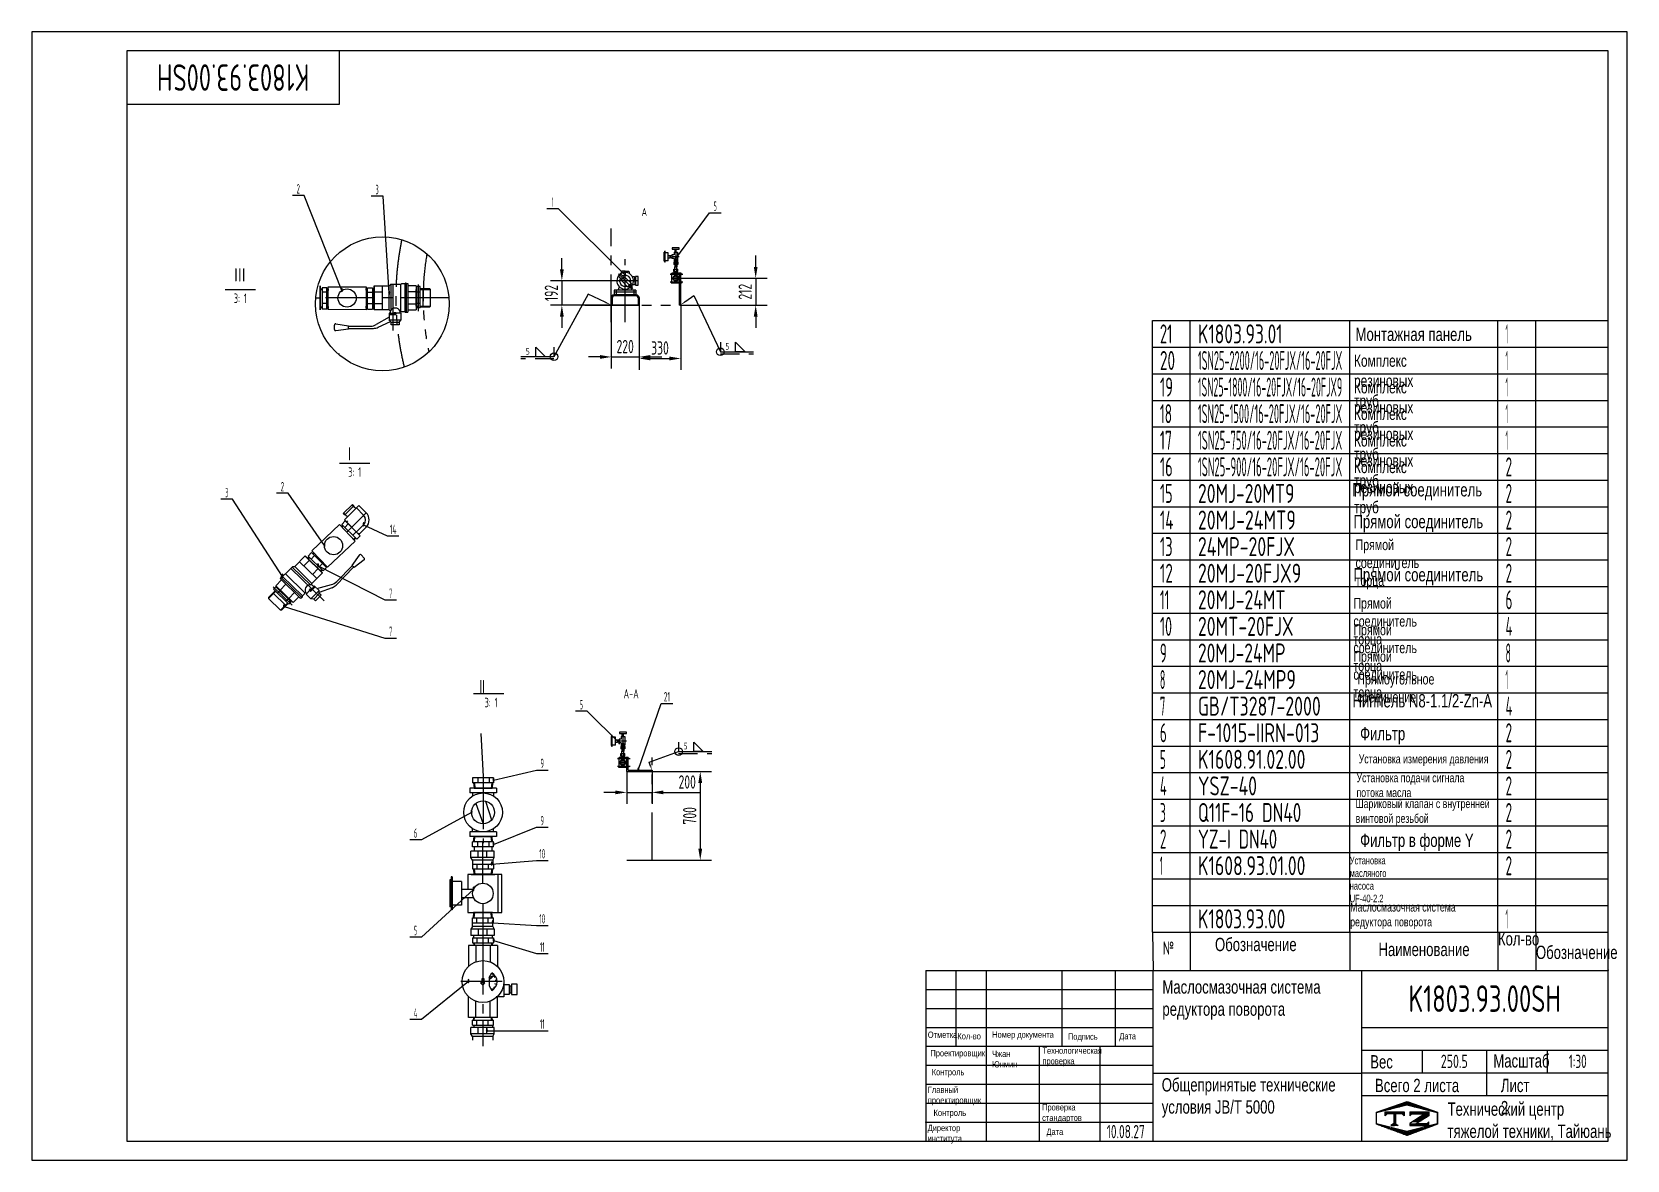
# Model space of a CAD drawing. Header units: millimetres. Extents: x 0 to 12600, y 0 to 8910.
import ezdxf
from ezdxf.enums import TextEntityAlignment as Align

# ---------------------------------------------------------------- set-up
doc = ezdxf.new("R2010")
doc.units = ezdxf.units.MM
doc.header["$LTSCALE"] = 300
for name, pattern in [('F', [0.75, 0.5, -0.25]), ('G', [2, 1.25, -0.25, 0.25, -0.25]), ('K', [2.5, 1.25, -0.25, 0.25, -0.25, 0.25, -0.25])]:
    doc.linetypes.add(name, pattern=pattern)
for name, color, linetype in [('01', 7, 'Continuous'), ('02', 1, 'Continuous'), ('04', 2, 'F'), ('05', 4, 'G'), ('07', 6, 'K'), ('08', 1, 'Continuous'), ('11', 3, 'Continuous'), ('13', 3, 'Continuous'), ('THICK', 7, 'Continuous'), ('图表层', 7, 'Continuous')]:
    doc.layers.add(name, color=color, linetype=linetype)
doc.styles.get("Standard").update_dxf_attribs({"font": 'isocp', "width": 0.707, "bigfont": 'intecad.shx'})
doc.dimstyles.new('INTE', dxfattribs={"dimscale": 30, "dimtxt": 3.5, "dimasz": 3, "dimexe": 3, "dimexo": 0, "dimgap": 1, "dimtad": 1, "dimdsep": 46, "dimtxsty": 'Standard', "dimcen": 0, "dimclrd": 1, "dimclre": 1, "dimclrt": 3, "dimadec": 0, "dimazin": 0, "dimtfac": 1, "dimtmove": 0, "dimatfit": 0, "dimfxl": 1, "dimarcsym": 0})

msp = doc.modelspace()

# ---------------------------------------------------------------- texts
at = {"layer": '01', "attachment_point": 1}
for s, insert, char_height in [('{\\W1;\\C3;III}', (1596.594, 7043.509), 105), ('{\\fArial|b0|i0|c204|p34;\\C3;Монтажная панель}', (10455.154, 6574.184), 105), ('{\\fArial|b0|i0|c204|p34;\\C3;Прямой соединитель}', (10430.275, 5346.32), 105), ('{\\fArial|b0|i0|c204|p34;\\C3;Прямой соединитель}', (10438.595, 5095.629), 105), ('{\\fArial|b0|i0|c204|p34;\\C3;Прямой соединитель}', (10438.595, 4675.629), 105), ('{\\C3;II}', (3535.191, 3792.38), 105), ('{\\fArial|b0|i0|c204|p34;\\C3;Ниппель \\fArial|b0|i0|c0|p34;N8-1.1/2-Zn-A}', (10430.565, 3680.106), 105), ('{\\fArial|b0|i0|c204|p34;\\C3;Фильтр}', (10491.031, 3420.684), 105), ('{\\fArial|b0|i0|c204|p34;\\C3;Установка измерения давления}', (10480.371, 3203.274), 70), ('{\\fArial|b0|i0|c204|p34;\\C3;Установка подачи сигнала\\Pпотока масла}', (10462.587, 3054.017), 70), ('{\\fArial|b0|i0|c204|p34;\\C3;Шариковый клапан с внутренней\\Pвинтовой резьбой}', (10455.474, 2850), 70), ('{\\fArial|b0|i0|c204|p34;\\C3;Фильтр в форме \\fArial|b0|i0|c0|p34;Y}', (10491.042, 2577.818), 105), ('{\\fArial|b0|i0|c204|p34;\\C3;Маслосмазочная система\\Pредуктора поворота}', (10412.811, 2032.734), 70), ('{\\fArial|b0|i0|c204|p34;Кол-во}', (11580, 1800), 105), ('{\\fArial|b0|i0|c204|p34;Обозначение}', (11880, 1693.209), 105), ('{\\fArial|b0|i0|c204|p34;\\C3;Маслосмазочная система\\Pредуктора поворота}', (8929.435, 1419.889), 105), ('{\\fArial|b0|i0|c204|p34;Отметка}', (7076.246, 1015.02), 50), ('{\\fArial|b0|i0|c204|p34;Номер документа}', (7584.818, 1015.989), 50), ('{\\fArial|b0|i0|c204|p34;Кол-во}', (7310.074, 1003.339), 50), ('{\\fArial|b0|i0|c204|p34;Подпись}', (8183.303, 1000.417), 50), ('{\\fArial|b0|i0|c204|p34;Дата}', (8588.528, 1003.532), 50), ('{\\fArial|b0|i0|c204|p34;Проектировщик}', (7096.901, 869.348), 50), ('{\\fArial|b0|i0|c204|p34;Вес}', (10571.119, 828.772), 105), ('{\\fArial|b0|i0|c204|p34;Масштаб}', (11543.473, 836.245), 105), ('{\\fArial|b0|i0|c204|p34;Контроль}', (7107.811, 719.857), 50), ('{\\fArial|b0|i0|c204|p34;Общепринятые технические\\Pусловия \\fArial|b0|i0|c0|p34;JB/T 5000}', (8924.382, 646.82), 105), ('{\\fArial|b0|i0|c204|p34;Всего 2 листа}', (10608.518, 641.944), 105), ('{\\fArial|b0|i0|c204|p34;Главный\\Pпроектировщик}', (7076.647, 580.905), 50), ('{\\fArial|b0|i0|c204|p34;Контроль}', (7121.845, 398.713), 50), ('{\\fArial|b0|i0|c204|p34;Проверка\\Pстандартов}', (7979.472, 442.185), 50), ('{\\fArial|b0|i0|c204|p34;Технический центр\\Pтяжелой техники, Тайюань}', (11181.957, 455.115), 105), ('{\\fArial|b0|i0|c204|p34;Директор\\Pинститута}', (7075.089, 278.809), 50)]:
    msp.add_mtext(s, dxfattribs=dict(at, insert=insert, char_height=char_height))
for s, insert, char_height, width in [('{\\fArial|b0|i0|c204|p34;\\C3;Комплекс резиновых труб}', (10443.198, 6360.256), 95, 3.55684), ('{\\fArial|b0|i0|c204|p34;\\C3;Комплекс резиновых труб}', (10443.198, 6150.256), 95, 3.55684), ('{\\fArial|b0|i0|c204|p34;\\C3;Комплекс резиновых труб}', (10443.198, 5940.256), 95, 3.55684), ('{\\fArial|b0|i0|c204|p34;\\C3;Комплекс резиновых труб}', (10443.198, 5730.256), 95, 3.55684), ('{\\C3;I}', (2498.236, 5630.989), 105, 8.03314), ('{\\fArial|b0|i0|c204|p34;\\C3;Комплекс резиновых труб}', (10443.198, 5520.256), 95, 3.55684), ('{\\fArial|b0|i0|c204|p34;\\C3;Прямой соединитель торца}', (10455.173, 4902.105), 85, 3.55684), ('{\\fArial|b0|i0|c204|p34;\\C3;Прямой соединитель торца}', (10438.147, 4440.219), 85, 3.55684), ('{\\fArial|b0|i0|c204|p34;\\C3;Прямой соединитель торца}', (10438.147, 4230.219), 85, 3.55684), ('{\\fArial|b0|i0|c204|p34;\\C3;Прямой соединитель торца}', (10438.147, 4020.219), 85, 3.55684), ('{\\fArial|b0|i0|c204|p34;\\C3;Прямоугольное соединение}', (10469.409, 3841.202), 85, 3.55684), ('{\\fArial|b0|i0|c204|p34;\\C3;Установка масляного насоса \\fArial|b0|i0|c0|p34;UF-40-2.2}', (10409.213, 2395.986), 60, 3.55679), ('{\\Fisocp,intecad|c204;№}', (8932.373, 1726.754), 105, 3.55684), ('{\\fArial|b0|i0|c204|p34;Обозначение}', (9344.965, 1755.183), 105, 3.55684), ('{\\fArial|b0|i0|c204|p34;Наименование}', (10636.092, 1716.093), 105, 3.55684), ('{\\fArial|b0|i0|c204|p34;Технологическая\\Pпроверка}', (7982.161, 889.592), 50, 1.55859), ('{\\fArial|b0|i0|c204|p34;\\C3;Чжан Юнмин}', (7584.729, 864.676), 50, 1.55854), ('{\\fArial|b0|i0|c204|p34;Лист 2}', (11603.31, 641.944), 105, 2.49319), ('{\\fArial|b0|i0|c204|p34;Дата}', (8013.76, 249.093), 50, 1.55854)]:
    msp.add_mtext(s, dxfattribs=dict(at, insert=insert, char_height=char_height, width=width))
at = {"layer": '02', "width": 0.605172}
for p, p2 in [((5076.843, 7104.383), (5094.843, 7104.383)), ((4676.845, 6973.209), (4694.845, 6973.209)), ((2439.599, 6852.627), (2457.599, 6852.627)), ((2812.972, 6830.736), (2830.972, 6830.736)), ((2611.083, 5002.81), (2629.083, 5002.81)), ((2301.394, 4837.889), (2319.394, 4837.889)), ((2251.222, 4678.355), (2269.222, 4678.355)), ((1970.371, 4595.161), (1988.371, 4595.161)), ((1982.308, 4355.801), (2000.308, 4355.801)), ((4629.417, 3280.468), (4647.417, 3280.468)), ((4780.776, 3064.468), (4798.776, 3064.468)), ((3637.027, 2984.418), (3655.027, 2984.418)), ((3463.645, 2731.308), (3481.645, 2731.308)), ((3637.027, 2478.199), (3655.027, 2478.199)), ((3623.118, 2322.92), (3641.118, 2322.92)), ((3478.989, 2123.218), (3496.989, 2123.218)), ((3630.65, 1859.311), (3648.65, 1859.311)), ((3638.044, 1720.135), (3656.044, 1720.135)), ((3439.191, 1395.088), (3457.191, 1395.088)), ((3584.273, 1007.05), (3602.273, 1007.05))]:
    msp.add_text('●', height=30, dxfattribs=at).set_placement(p, p2, align=Align.FIT)
at = {"layer": '11', "width": 0.694159}
msp.add_text('K1803.93.00SH', height=210, rotation=180, dxfattribs=at).set_placement((2191.934, 8655), (988.066, 8655), align=Align.FIT)
at = {"layer": '11'}
for s, height, width, p, p2 in [('2', 74.246, 0.562593, (2091.216, 7633.673), (2116.698, 7633.673)), ('3', 74.246, 0.527686, (2715.453, 7627.802), (2738.624, 7627.802)), ('1', 74.246, 0.404, (4108.675, 7528.63), (4119.174, 7528.63)), ('5', 74.246, 0.527686, (5385.978, 7496.667), (5409.149, 7496.667)), ('21', 150, 0.623098, (8910, 6450), (9008.138, 6450)), ('K1803.93.01', 150, 0.69058, (9210, 6450), (9879.016, 6450)), ('1', 150, 0.404, (11640, 6450), (11661.21, 6450)), ('20', 150, 0.636567, (8910, 6240), (9029.432, 6240)), ('1SN25-2200/16-20FJX/16-20FJX', 150, 0.394805, (9210, 6240), (10350, 6240)), ('1', 150, 0.404, (11640, 6240), (11661.21, 6240)), ('19', 150, 0.612447, (8910, 6030), (9013.037, 6030)), ('1SN25-1800/16-20FJX/16-20FJX9', 150, 0.38342, (9210, 6030), (10350, 6030)), ('1', 150, 0.404, (11640, 6030), (11661.21, 6030)), ('18', 150, 0.606, (8910, 5820), (9005.445, 5820)), ('1SN25-1500/16-20FJX/16-20FJX', 150, 0.39895, (9210, 5820), (10350, 5820)), ('1', 150, 0.404, (11640, 5820), (11661.21, 5820)), ('17', 150, 0.606, (8910, 5610), (9005.445, 5610)), ('1SN25-750/16-20FJX/16-20FJX', 150, 0.409704, (9210, 5610), (10350, 5610)), ('1', 150, 0.404, (11640, 5610), (11661.21, 5610)), ('16', 150, 0.610556, (8910, 5400), (9010.706, 5400)), ('1SN25-900/16-20FJX/16-20FJX', 150, 0.409626, (9210, 5400), (10350, 5400)), ('2', 150, 0.562593, (11640, 5400), (11691.482, 5400)), ('3', 74.246, 0.527686, (1526.895, 5234.67), (1550.066, 5234.67)), ('2', 74.246, 0.562593, (1966.051, 5281.253), (1991.533, 5281.253)), ('15', 150, 0.609833, (8910, 5190), (9009.838, 5190)), ('20MJ-20MT9', 150, 0.694968, (9210, 5190), (9973.24, 5190)), ('2', 150, 0.562593, (11640, 5190), (11691.482, 5190)), ('14', 150, 0.614783, (8910, 4980), (9016.05, 4980)), ('20MJ-24MT9', 150, 0.69513, (9210, 4980), (9983.845, 4980)), ('2', 150, 0.562593, (11640, 4980), (11691.482, 4980)), ('14', 74.2462, 0.614783, (2826.566, 4944.276), (2879.058, 4944.276)), ('13', 150, 0.609833, (8910, 4770), (9009.838, 4770)), ('24MP-20FJX', 150, 0.695014, (9210, 4770), (9976.253, 4770)), ('2', 150, 0.562593, (11640, 4770), (11691.482, 4770)), ('12', 150, 0.611465, (8910, 4560), (9011.814, 4560)), ('20MJ-20FJX9', 150, 0.695737, (9210, 4560), (10026.265, 4560)), ('2', 150, 0.562593, (11640, 4560), (11691.482, 4560)), ('7', 74.246, 0.514182, (2823.444, 4439.612), (2844.441, 4439.612)), ('11', 150, 0.582235, (8910, 4350), (8984.235, 4350)), ('20MJ-24MT', 150, 0.693752, (9210, 4350), (9902.018, 4350)), ('6', 150, 0.600695, (11640, 4350), (11694.027, 4350)), ('10', 150, 0.606076, (8910, 4140), (9005.529, 4140)), ('20MT-20FJX', 150, 0.694849, (9210, 4140), (9965.648, 4140)), ('4', 150, 0.543846, (11640, 4140), (11693.025, 4140)), ('7', 74.246, 0.514182, (2823.444, 4138.126), (2844.441, 4138.126)), ('9', 150, 0.579528, (8910, 3930), (8964.035, 3930)), ('20MJ-24MP', 150, 0.693752, (9210, 3930), (9902.018, 3930)), ('8', 150, 0.514182, (11640, 3930), (11682.42, 3930)), ('8', 150, 0.514182, (8910, 3720), (8952.42, 3720)), ('20MJ-24MP9', 150, 0.69513, (9210, 3720), (9983.845, 3720)), ('1', 150, 0.404, (11640, 3720), (11661.21, 3720)), ('21', 74.2462, 0.623098, (4991.794, 3622.191), (5040.369, 3622.191)), ('7', 150, 0.514182, (8910, 3510), (8952.42, 3510)), ('GB/T3287-2000', 150, 0.699493, (9210, 3510), (10180.629, 3510)), ('4', 150, 0.543846, (11640, 3510), (11693.025, 3510)), ('5', 74.246, 0.527686, (4329.097, 3559.636), (4352.268, 3559.636)), ('6', 150, 0.600695, (8910, 3300), (8964.027, 3300)), ('F-1015-IIRN-013', 150, 0.695462, (9210, 3300), (10168.843, 3300)), ('2', 150, 0.562593, (11640, 3300), (11691.482, 3300)), ('9', 74.246, 0.579528, (4017.722, 3095.707), (4044.468, 3095.707)), ('5', 150, 0.527686, (8910, 3090), (8956.813, 3090)), ('K1608.91.02.00', 150, 0.694003, (9210, 3090), (10059.384, 3090)), ('2', 150, 0.562593, (11640, 3090), (11691.482, 3090)), ('4', 150, 0.543846, (8910, 2880), (8963.025, 2880)), ('YSZ-40', 150, 0.683696, (9210, 2880), (9676.704, 2880)), ('2', 150, 0.562593, (11640, 2880), (11691.482, 2880)), ('3', 150, 0.527686, (8910, 2670), (8956.813, 2670)), ('Q11F-16 DN40', 150, 0.693492, (9210, 2670), (10026.669, 2670)), ('2', 150, 0.562593, (11640, 2670), (11691.482, 2670)), ('9', 74.246, 0.579528, (4017.722, 2643.639), (4044.468, 2643.639)), ('6', 74.246, 0.600695, (3017.222, 2545.439), (3043.964, 2545.439)), ('2', 150, 0.562593, (8910, 2460), (8961.482, 2460)), ('YZ-I DN40', 150, 0.689473, (9210, 2460), (9835.779, 2460)), ('2', 150, 0.562593, (11640, 2460), (11691.482, 2460)), ('10', 74.2462, 0.606076, (4007.453, 2382.228), (4054.737, 2382.228)), ('1', 150, 0.404, (8910, 2250), (8931.21, 2250)), ('K1608.93.01.00', 150, 0.694003, (9210, 2250), (10059.384, 2250)), ('2', 150, 0.562593, (11640, 2250), (11691.482, 2250)), ('10', 74.2462, 0.606076, (4007.453, 1867.673), (4054.737, 1867.673)), ('K1803.93.00', 150, 0.691075, (9210, 1830), (9900.309, 1830)), ('1', 150, 0.404, (11640, 1830), (11661.21, 1830)), ('5', 74.246, 0.527686, (3019.007, 1775.966), (3042.178, 1775.966)), ('11', 74.2462, 0.582235, (4012.723, 1645.467), (4049.467, 1645.467)), ('K1803.93.00SH', 210, 0.694159, (10873.066, 1170), (12076.934, 1170)), ('4', 74.246, 0.543846, (3017.47, 1124.326), (3043.716, 1124.326)), ('11', 74.2462, 0.582235, (4012.723, 1037.05), (4049.467, 1037.05)), ('250.5', 105, 0.67755, (11128.591, 727.5), (11341.409, 727.5)), ('1:30', 105, 0.655288, (12139.448, 727.5), (12280.552, 727.5)), ('10.08.27', 105, 0.642055, (8490, 172.5), (8790, 172.5))]:
    msp.add_text(s, height=height, dxfattribs=dict(at, width=width)).set_placement(p, p2, align=Align.FIT)
at = {"layer": '11', "width": 0.707}
for s, height, p in [('A', 63, (4815.87, 7437.937)), ('A-A', 73.5, (4673.714, 3624.234))]:
    msp.add_text(s, height=height, dxfattribs=at).set_placement(p, align=Align.BOTTOM_LEFT)
for p in [(1646.58, 6768.876), (2549.646, 5396.438), (3627.146, 3576.375)]:
    msp.add_text('3: 1', height=75, dxfattribs=at).set_placement(p, align=Align.CENTER)

# ---------------------------------------------------------------- blocks, each defined once
blk = doc.blocks.new('*D570')
at = {"layer": '08', "color": 1, "lineweight": -2}
for p, q in [((4576, 6752), (4576, 6253)), ((4796, 6752), (4796, 6253)), ((4486, 6343), (4396, 6343)), ((4576, 6343), (4796, 6343)), ((4886, 6343), (4976, 6343))]:
    blk.add_line(p, q, dxfattribs=at)
at = {"layer": '08', "color": 1}
for points in [[(4486, 6358), (4486, 6328), (4576, 6343)], [(4886, 6358), (4886, 6328), (4796, 6343)]]:
    blk.add_solid(points, dxfattribs=at)
at = {"layer": 'Defpoints', "color": 0}
for p in [(4576, 6752), (4796, 6752), (4796, 6343)]:
    blk.add_point(p, dxfattribs=at)
at = {"layer": '08', "color": 3, "insert": (4686, 6425), "char_height": 105, "attachment_point": 5}
blk.add_mtext('220', dxfattribs=at)
blk = doc.blocks.new('*D571')
at = {"layer": '08', "color": 1, "lineweight": -2}
for p, q in [((4796, 6752), (4796, 6241)), ((5126, 6752), (5126, 6241)), ((4886, 6331), (5036, 6331))]:
    blk.add_line(p, q, dxfattribs=at)
at = {"layer": '08', "color": 1}
for points in [[(4886, 6346), (4886, 6316), (4796, 6331)], [(5036, 6346), (5036, 6316), (5126, 6331)]]:
    blk.add_solid(points, dxfattribs=at)
at = {"layer": 'Defpoints', "color": 0}
for p in [(4796, 6752), (5126, 6752), (5126, 6331)]:
    blk.add_point(p, dxfattribs=at)
at = {"layer": '08', "color": 3, "insert": (4961, 6414), "char_height": 105, "attachment_point": 5}
blk.add_mtext('330', dxfattribs=at)
blk = doc.blocks.new('*U574')
at = {"layer": '01'}
for p, q in [((-10, 7), (-10, -7)), ((0, 7), (-10, 7)), ((0, 10), (2, 10)), ((0, 10), (0, -10)), ((2, 13), (2, -13)), ((2, 13), (10, 13)), ((2, 6), (10, 6)), ((10, 13), (10, -13)), ((10, 9), (14, 9)), ((14, 16), (31, 16)), ((14, 16), (14, -16)), ((14, 8), (31, 8)), ((31, 16), (31, -16)), ((31, 8), (50, 8)), ((50, 8), (50, -8)), ((0, -7), (-10, -7)), ((0, -10), (2, -10)), ((2, -6), (10, -6)), ((2, -13), (10, -13)), ((10, -9), (14, -9)), ((14, -8), (31, -8)), ((14, -16), (31, -16)), ((31, -8), (50, -8))]:
    blk.add_line(p, q, dxfattribs=at)
at = {"layer": '02'}
for p, q in [((0, 6), (-10, 6)), ((0, -6), (-10, -6))]:
    blk.add_line(p, q, dxfattribs=at)
at = {"layer": '05'}
blk.add_line((-15, 0), (55, 0), dxfattribs=at)
blk = doc.blocks.new('*U572')
at = {"layer": '01'}
for radius in [23, 16.8]:
    blk.add_circle((0, 0), radius, dxfattribs=at)
at = {"layer": '02'}
blk.add_arc((0, 0), 21, 260, 170, dxfattribs=at)
at = {"layer": '05'}
for p, q in [((24, 0), (-24, 0)), ((0, 24), (0, -24))]:
    blk.add_line(p, q, dxfattribs=at)
blk = doc.blocks.new('*U573')
at = {"layer": '01'}
for p, q in [((-6, 5), (0, 5)), ((-6, 0), (-6, 5)), ((-6, 3), (0, 3)), ((0, 5), (0, 0)), ((0, -5), (0, 0)), ((-6, 0), (-6, -5)), ((-6, -3), (0, -3)), ((-6, -5), (0, -5))]:
    blk.add_line(p, q, dxfattribs=at)
at = {"layer": '05'}
blk.add_line((-7, 0), (1, 0), dxfattribs=at)
blk = doc.blocks.new('*D575')
at = {"layer": '08', "color": 1, "lineweight": -2}
for p, q in [((4898, 3069), (5369, 3069)), ((5279, 2979), (5279, 2459)), ((4898, 2369), (5369, 2369))]:
    blk.add_line(p, q, dxfattribs=at)
at = {"layer": '08', "color": 1}
for points in [[(5264, 2979), (5294, 2979), (5279, 3069)], [(5264, 2459), (5294, 2459), (5279, 2369)]]:
    blk.add_solid(points, dxfattribs=at)
at = {"layer": 'Defpoints', "color": 0}
for p in [(4898, 3069), (4898, 2369), (5279, 2369)]:
    blk.add_point(p, dxfattribs=at)
at = {"layer": '08', "color": 3, "insert": (5196, 2719), "char_height": 105, "attachment_point": 5, "rotation": 90}
blk.add_mtext('700', dxfattribs=at)
blk = doc.blocks.new('*D576')
at = {"layer": '08', "color": 1, "lineweight": -2}
for p, q in [((4698, 3069), (4698, 2814)), ((4898, 3069), (4898, 2814)), ((4608, 2904), (4518, 2904)), ((4698, 2904), (4898, 2904)), ((4988, 2904), (5274, 2904))]:
    blk.add_line(p, q, dxfattribs=at)
at = {"layer": '08', "color": 1}
for points in [[(4608, 2919), (4608, 2889), (4698, 2904)], [(4988, 2919), (4988, 2889), (4898, 2904)]]:
    blk.add_solid(points, dxfattribs=at)
at = {"layer": 'Defpoints', "color": 0}
for p in [(4698, 3069), (4898, 3069), (4898, 2904)]:
    blk.add_point(p, dxfattribs=at)
at = {"layer": '08', "color": 3, "insert": (5176, 2986), "char_height": 105, "attachment_point": 5}
blk.add_mtext('200', dxfattribs=at)
blk = doc.blocks.new('*D577')
at = {"layer": '08', "color": 1, "lineweight": -2}
for p, q in [((4186, 7034), (4186, 7124)), ((4788, 6944), (4096, 6944)), ((4186, 6944), (4186, 6752)), ((4796, 6752), (4096, 6752)), ((4186, 6662), (4186, 6572))]:
    blk.add_line(p, q, dxfattribs=at)
at = {"layer": '08', "color": 1}
for points in [[(4171, 7034), (4201, 7034), (4186, 6944)], [(4171, 6662), (4201, 6662), (4186, 6752)]]:
    blk.add_solid(points, dxfattribs=at)
at = {"layer": 'Defpoints', "color": 0}
for p in [(4788, 6944), (4186, 6752), (4796, 6752)]:
    blk.add_point(p, dxfattribs=at)
at = {"layer": '08', "color": 3, "insert": (4103, 6848), "char_height": 105, "attachment_point": 5, "rotation": 90}
blk.add_mtext('192', dxfattribs=at)
blk = doc.blocks.new('*D578')
at = {"layer": '08', "color": 1, "lineweight": -2}
for p, q in [((5717, 7054), (5717, 7144)), ((5118, 6964), (5807, 6964)), ((5717, 6964), (5717, 6752)), ((5141, 6752), (5807, 6752)), ((5717, 6662), (5717, 6572))]:
    blk.add_line(p, q, dxfattribs=at)
at = {"layer": '08', "color": 1}
for points in [[(5702, 7054), (5732, 7054), (5717, 6964)], [(5702, 6662), (5732, 6662), (5717, 6752)]]:
    blk.add_solid(points, dxfattribs=at)
at = {"layer": 'Defpoints', "color": 0}
for p in [(5118, 6964), (5141, 6752), (5717, 6752)]:
    blk.add_point(p, dxfattribs=at)
at = {"layer": '08', "color": 3, "insert": (5634, 6858), "char_height": 105, "attachment_point": 5, "rotation": 90}
blk.add_mtext('212', dxfattribs=at)
blk = doc.blocks.new('*U579', base_point=(6132, 7021))
at = {"layer": '01'}
blk.add_line((5680, 6688), (5680, 6613), dxfattribs=at)
blk.add_lwpolyline([(5537, 6688), (5612, 6613), (5537, 6613)], close=True, dxfattribs=at)
blk.add_circle((5680, 6613), 30, dxfattribs=at)
blk.add_solid([(5680, 6688), (5680, 6741), (5605, 6688), (5680, 6688)], dxfattribs=at)
at = {"layer": '02'}
blk.add_lwpolyline([(6085, 7044), (5950, 7108), (5680, 6613), (5417, 6613)], dxfattribs=at)
blk.add_lwpolyline([(6132, 7021, 0, 12, 0), (6085, 7044, 12, 12, 0)], format="xyseb", dxfattribs=at)
at = {"layer": '04'}
blk.add_line((5680, 6597), (5417, 6597), dxfattribs=at)
at = {"layer": '13', "width": 0.707}
blk.add_text('5', height=52.5, dxfattribs=at).set_placement((5458, 6630))
blk = doc.blocks.new('*U580', base_point=(6677, 7021))
at = {"layer": '01'}
blk.add_line((6994, 6727), (6994, 6652), dxfattribs=at)
blk.add_lwpolyline([(7114, 6727), (7189, 6652), (7114, 6652)], close=True, dxfattribs=at)
blk.add_circle((6994, 6652), 30, dxfattribs=at)
blk.add_solid([(6994, 6727), (6994, 6779), (7069, 6727), (6994, 6727)], dxfattribs=at)
at = {"layer": '02'}
blk.add_lwpolyline([(6677, 7021, 0, 12, 0), (6721, 7051, 12, 12, 0)], format="xyseb", dxfattribs=at)
blk.add_lwpolyline([(6721, 7051), (6784, 7096), (6994, 6652), (7257, 6652)], dxfattribs=at)
at = {"layer": '04'}
blk.add_line((6994, 6636), (7257, 6636), dxfattribs=at)
at = {"layer": '13', "width": 0.707}
blk.add_text('5', height=52.5, dxfattribs=at).set_placement((7035, 6669))
blk = doc.blocks.new('*U581', base_point=(11687, 7376))
at = {"layer": '01'}
blk.add_line((11897, 7598), (11897, 7523), dxfattribs=at)
blk.add_lwpolyline([(12017, 7598), (12092, 7523), (12017, 7523)], close=True, dxfattribs=at)
blk.add_circle((11897, 7523), 30.1, dxfattribs=at)
blk.add_solid([(11897, 7598), (11897, 7650), (11972, 7598), (11897, 7598)], dxfattribs=at)
at = {"layer": '02'}
blk.add_lwpolyline([(11675, 7408), (11663, 7439), (11897, 7523), (12159, 7523)], dxfattribs=at)
blk.add_lwpolyline([(11687, 7376, 0, 10.2, 0), (11675, 7408, 10.2, 10.2, 0)], format="xyseb", dxfattribs=at)
at = {"layer": '04'}
blk.add_line((11897, 7507), (12159, 7507), dxfattribs=at)
at = {"layer": '13', "width": 0.707}
blk.add_text('5', height=52.5, dxfattribs=at).set_placement((11937, 7540))
blk = doc.blocks.new('*U602', base_point=(251.96, 168.31))
at = {"layer": '01'}
for p, q in [((251.96, 168.31), (251.96, 182.31)), ((195.96, 168.31), (251.96, 168.31))]:
    blk.add_line(p, q, dxfattribs=at)
blk = doc.blocks.new('*U603')
at = {"layer": '04'}
blk.add_blockref('*U602', (0, 0), dxfattribs=at)
blk = doc.blocks.new('*U604')
at = {"layer": '01'}
for points in [[(415, 292), (25, 292)], [(25, 292), (25, 5)], [(415, 5), (415, 292)], [(25, 5), (415, 5)]]:
    blk.add_lwpolyline(points, dxfattribs=at)
at = {"layer": '02'}
for points in [[(420, 297), (0, 297)], [(0, 297), (0, 0)], [(420, 0), (420, 297)], [(0, 0), (420, 0)]]:
    blk.add_lwpolyline(points, dxfattribs=at)
blk = doc.blocks.new('*U607')
at = {"layer": '01'}
for p, q in [((0, -210), (0, 0)), ((3600, -210), (3600, 0))]:
    blk.add_line(p, q, dxfattribs=at)
at = {"layer": '02'}
for p, q in [((0, 0), (300, 0)), ((300, -210), (300, 0)), ((300, 0), (1560, 0)), ((1560, -210), (1560, 0)), ((1560, 0), (2730, 0)), ((2730, -210), (2730, 0)), ((2730, 0), (3030, 0)), ((3030, -210), (3030, 0)), ((3030, 0), (3600, 0))]:
    blk.add_line(p, q, dxfattribs=at)
blk = doc.blocks.new('*U608')
at = {"layer": '01'}
for p, q in [((0, -210), (0, 0)), ((3600, -210), (3600, 0))]:
    blk.add_line(p, q, dxfattribs=at)
at = {"layer": '02'}
for p, q in [((0, 0), (300, 0)), ((300, -210), (300, 0)), ((300, 0), (1560, 0)), ((1560, -210), (1560, 0)), ((1560, 0), (2730, 0)), ((2730, -210), (2730, 0)), ((2730, 0), (3030, 0)), ((3030, -210), (3030, 0)), ((3030, 0), (3600, 0))]:
    blk.add_line(p, q, dxfattribs=at)
blk = doc.blocks.new('*U609')
at = {"layer": '01'}
for p, q in [((0, -210), (0, 0)), ((3600, -210), (3600, 0))]:
    blk.add_line(p, q, dxfattribs=at)
at = {"layer": '02'}
for p, q in [((0, 0), (300, 0)), ((300, -210), (300, 0)), ((300, 0), (1560, 0)), ((1560, -210), (1560, 0)), ((1560, 0), (2730, 0)), ((2730, -210), (2730, 0)), ((2730, 0), (3030, 0)), ((3030, -210), (3030, 0)), ((3030, 0), (3600, 0))]:
    blk.add_line(p, q, dxfattribs=at)
blk = doc.blocks.new('*U610')
at = {"layer": '01'}
for p, q in [((0, -210), (0, 0)), ((3600, -210), (3600, 0))]:
    blk.add_line(p, q, dxfattribs=at)
at = {"layer": '02'}
for p, q in [((0, 0), (300, 0)), ((300, -210), (300, 0)), ((300, 0), (1560, 0)), ((1560, -210), (1560, 0)), ((1560, 0), (2730, 0)), ((2730, -210), (2730, 0)), ((2730, 0), (3030, 0)), ((3030, -210), (3030, 0)), ((3030, 0), (3600, 0))]:
    blk.add_line(p, q, dxfattribs=at)
blk = doc.blocks.new('*U611')
at = {"layer": '01'}
for p, q in [((0, -210), (0, 0)), ((3600, -210), (3600, 0))]:
    blk.add_line(p, q, dxfattribs=at)
at = {"layer": '02'}
for p, q in [((0, 0), (300, 0)), ((300, -210), (300, 0)), ((300, 0), (1560, 0)), ((1560, -210), (1560, 0)), ((1560, 0), (2730, 0)), ((2730, -210), (2730, 0)), ((2730, 0), (3030, 0)), ((3030, -210), (3030, 0)), ((3030, 0), (3600, 0))]:
    blk.add_line(p, q, dxfattribs=at)
blk = doc.blocks.new('*U612')
at = {"layer": '01'}
for p, q in [((0, -210), (0, 0)), ((3600, -210), (3600, 0))]:
    blk.add_line(p, q, dxfattribs=at)
at = {"layer": '02'}
for p, q in [((0, 0), (300, 0)), ((300, -210), (300, 0)), ((300, 0), (1560, 0)), ((1560, -210), (1560, 0)), ((1560, 0), (2730, 0)), ((2730, -210), (2730, 0)), ((2730, 0), (3030, 0)), ((3030, -210), (3030, 0)), ((3030, 0), (3600, 0))]:
    blk.add_line(p, q, dxfattribs=at)
blk = doc.blocks.new('*U613')
at = {"layer": '01'}
for p, q in [((0, -210), (0, 0)), ((3600, -210), (3600, 0))]:
    blk.add_line(p, q, dxfattribs=at)
at = {"layer": '02'}
for p, q in [((0, 0), (300, 0)), ((300, -210), (300, 0)), ((300, 0), (1560, 0)), ((1560, -210), (1560, 0)), ((1560, 0), (2730, 0)), ((2730, -210), (2730, 0)), ((2730, 0), (3030, 0)), ((3030, -210), (3030, 0)), ((3030, 0), (3600, 0))]:
    blk.add_line(p, q, dxfattribs=at)
blk = doc.blocks.new('*U614')
at = {"layer": '01'}
for p, q in [((0, -210), (0, 0)), ((3600, -210), (3600, 0))]:
    blk.add_line(p, q, dxfattribs=at)
at = {"layer": '02'}
for p, q in [((0, 0), (300, 0)), ((300, -210), (300, 0)), ((300, 0), (1560, 0)), ((1560, -210), (1560, 0)), ((1560, 0), (2730, 0)), ((2730, -210), (2730, 0)), ((2730, 0), (3030, 0)), ((3030, -210), (3030, 0)), ((3030, 0), (3600, 0))]:
    blk.add_line(p, q, dxfattribs=at)
blk = doc.blocks.new('*U615')
at = {"layer": '01'}
for p, q in [((0, -210), (0, 0)), ((3600, -210), (3600, 0))]:
    blk.add_line(p, q, dxfattribs=at)
at = {"layer": '02'}
for p, q in [((0, 0), (300, 0)), ((300, -210), (300, 0)), ((300, 0), (1560, 0)), ((1560, -210), (1560, 0)), ((1560, 0), (2730, 0)), ((2730, -210), (2730, 0)), ((2730, 0), (3030, 0)), ((3030, -210), (3030, 0)), ((3030, 0), (3600, 0))]:
    blk.add_line(p, q, dxfattribs=at)
blk = doc.blocks.new('*U616')
at = {"layer": '01'}
for p, q in [((0, -210), (0, 0)), ((3600, -210), (3600, 0))]:
    blk.add_line(p, q, dxfattribs=at)
at = {"layer": '02'}
for p, q in [((0, 0), (300, 0)), ((300, -210), (300, 0)), ((300, 0), (1560, 0)), ((1560, -210), (1560, 0)), ((1560, 0), (2730, 0)), ((2730, -210), (2730, 0)), ((2730, 0), (3030, 0)), ((3030, -210), (3030, 0)), ((3030, 0), (3600, 0))]:
    blk.add_line(p, q, dxfattribs=at)
blk = doc.blocks.new('*U617')
at = {"layer": '01'}
for p, q in [((0, -210), (0, 0)), ((3600, -210), (3600, 0))]:
    blk.add_line(p, q, dxfattribs=at)
at = {"layer": '02'}
for p, q in [((0, 0), (300, 0)), ((300, -210), (300, 0)), ((300, 0), (1560, 0)), ((1560, -210), (1560, 0)), ((1560, 0), (2730, 0)), ((2730, -210), (2730, 0)), ((2730, 0), (3030, 0)), ((3030, -210), (3030, 0)), ((3030, 0), (3600, 0))]:
    blk.add_line(p, q, dxfattribs=at)
blk = doc.blocks.new('*U618')
at = {"layer": '01'}
for p, q in [((0, -210), (0, 0)), ((3600, -210), (3600, 0))]:
    blk.add_line(p, q, dxfattribs=at)
at = {"layer": '02'}
for p, q in [((0, 0), (300, 0)), ((300, -210), (300, 0)), ((300, 0), (1560, 0)), ((1560, -210), (1560, 0)), ((1560, 0), (2730, 0)), ((2730, -210), (2730, 0)), ((2730, 0), (3030, 0)), ((3030, -210), (3030, 0)), ((3030, 0), (3600, 0))]:
    blk.add_line(p, q, dxfattribs=at)
blk = doc.blocks.new('*U619')
at = {"layer": '01'}
for p, q in [((0, -210), (0, 0)), ((3600, -210), (3600, 0))]:
    blk.add_line(p, q, dxfattribs=at)
at = {"layer": '02'}
for p, q in [((0, 0), (300, 0)), ((300, -210), (300, 0)), ((300, 0), (1560, 0)), ((1560, -210), (1560, 0)), ((1560, 0), (2730, 0)), ((2730, -210), (2730, 0)), ((2730, 0), (3030, 0)), ((3030, -210), (3030, 0)), ((3030, 0), (3600, 0))]:
    blk.add_line(p, q, dxfattribs=at)
blk = doc.blocks.new('*U620')
at = {"layer": '01'}
for p, q in [((0, -210), (0, 0)), ((3600, -210), (3600, 0))]:
    blk.add_line(p, q, dxfattribs=at)
at = {"layer": '02'}
for p, q in [((0, 0), (300, 0)), ((300, -210), (300, 0)), ((300, 0), (1560, 0)), ((1560, -210), (1560, 0)), ((1560, 0), (2730, 0)), ((2730, -210), (2730, 0)), ((2730, 0), (3030, 0)), ((3030, -210), (3030, 0)), ((3030, 0), (3600, 0))]:
    blk.add_line(p, q, dxfattribs=at)
blk = doc.blocks.new('*U621')
at = {"layer": '01'}
for p, q in [((0, -210), (0, 0)), ((3600, -210), (3600, 0))]:
    blk.add_line(p, q, dxfattribs=at)
at = {"layer": '02'}
for p, q in [((0, 0), (300, 0)), ((300, -210), (300, 0)), ((300, 0), (1560, 0)), ((1560, -210), (1560, 0)), ((1560, 0), (2730, 0)), ((2730, -210), (2730, 0)), ((2730, 0), (3030, 0)), ((3030, -210), (3030, 0)), ((3030, 0), (3600, 0))]:
    blk.add_line(p, q, dxfattribs=at)
blk = doc.blocks.new('*U622')
at = {"layer": '01'}
for p, q in [((0, -210), (0, 0)), ((3600, -210), (3600, 0))]:
    blk.add_line(p, q, dxfattribs=at)
at = {"layer": '02'}
for p, q in [((0, 0), (300, 0)), ((300, -210), (300, 0)), ((300, 0), (1560, 0)), ((1560, -210), (1560, 0)), ((1560, 0), (2730, 0)), ((2730, -210), (2730, 0)), ((2730, 0), (3030, 0)), ((3030, -210), (3030, 0)), ((3030, 0), (3600, 0))]:
    blk.add_line(p, q, dxfattribs=at)
blk = doc.blocks.new('*U623')
at = {"layer": '01'}
for p, q in [((0, -210), (0, 0)), ((3600, -210), (3600, 0))]:
    blk.add_line(p, q, dxfattribs=at)
at = {"layer": '02'}
for p, q in [((0, 0), (300, 0)), ((300, -210), (300, 0)), ((300, 0), (1560, 0)), ((1560, -210), (1560, 0)), ((1560, 0), (2730, 0)), ((2730, -210), (2730, 0)), ((2730, 0), (3030, 0)), ((3030, -210), (3030, 0)), ((3030, 0), (3600, 0))]:
    blk.add_line(p, q, dxfattribs=at)
blk = doc.blocks.new('*U624')
at = {"layer": '01'}
for p, q in [((0, -210), (0, 0)), ((3600, -210), (3600, 0))]:
    blk.add_line(p, q, dxfattribs=at)
at = {"layer": '02'}
for p, q in [((0, 0), (300, 0)), ((300, -210), (300, 0)), ((300, 0), (1560, 0)), ((1560, -210), (1560, 0)), ((1560, 0), (2730, 0)), ((2730, -210), (2730, 0)), ((2730, 0), (3030, 0)), ((3030, -210), (3030, 0)), ((3030, 0), (3600, 0))]:
    blk.add_line(p, q, dxfattribs=at)
blk = doc.blocks.new('*U625')
at = {"layer": '01'}
for p, q in [((0, -210), (0, 0)), ((3600, -210), (3600, 0))]:
    blk.add_line(p, q, dxfattribs=at)
at = {"layer": '02'}
for p, q in [((0, 0), (300, 0)), ((300, -210), (300, 0)), ((300, 0), (1560, 0)), ((1560, -210), (1560, 0)), ((1560, 0), (2730, 0)), ((2730, -210), (2730, 0)), ((2730, 0), (3030, 0)), ((3030, -210), (3030, 0)), ((3030, 0), (3600, 0))]:
    blk.add_line(p, q, dxfattribs=at)
blk = doc.blocks.new('*U626')
at = {"layer": '01'}
for p, q in [((0, -210), (0, 0)), ((3600, -210), (3600, 0))]:
    blk.add_line(p, q, dxfattribs=at)
at = {"layer": '02'}
for p, q in [((0, 0), (300, 0)), ((300, -210), (300, 0)), ((300, 0), (1560, 0)), ((1560, -210), (1560, 0)), ((1560, 0), (2730, 0)), ((2730, -210), (2730, 0)), ((2730, 0), (3030, 0)), ((3030, -210), (3030, 0)), ((3030, 0), (3600, 0))]:
    blk.add_line(p, q, dxfattribs=at)
blk = doc.blocks.new('*U627')
at = {"layer": '01'}
for p, q in [((0, -210), (0, 0)), ((3600, -210), (3600, 0))]:
    blk.add_line(p, q, dxfattribs=at)
at = {"layer": '02'}
for p, q in [((0, 0), (300, 0)), ((300, -210), (300, 0)), ((300, 0), (1560, 0)), ((1560, -210), (1560, 0)), ((1560, 0), (2730, 0)), ((2730, -210), (2730, 0)), ((2730, 0), (3030, 0)), ((3030, -210), (3030, 0)), ((3030, 0), (3600, 0))]:
    blk.add_line(p, q, dxfattribs=at)
blk = doc.blocks.new('*U628')
at = {"layer": '01'}
for p, q in [((0, -210), (0, 0)), ((3600, -210), (3600, 0))]:
    blk.add_line(p, q, dxfattribs=at)
at = {"layer": '02'}
for p, q in [((0, 0), (300, 0)), ((300, -210), (300, 0)), ((300, 0), (1560, 0)), ((1560, -210), (1560, 0)), ((1560, 0), (2730, 0)), ((2730, -210), (2730, 0)), ((2730, 0), (3030, 0)), ((3030, -210), (3030, 0)), ((3030, 0), (3600, 0))]:
    blk.add_line(p, q, dxfattribs=at)
blk = doc.blocks.new('*U629')
at = {"layer": '01'}
for p, q in [((0, -210), (0, 0)), ((0, 0), (300, 0)), ((300, 0), (1560, 0)), ((1560, 0), (2730, 0)), ((2730, 0), (3030, 0)), ((3030, 0), (3600, 0)), ((3600, -210), (3600, 0))]:
    blk.add_line(p, q, dxfattribs=at)
at = {"layer": '02'}
for p, q in [((300, -210), (300, 0)), ((1560, -210), (1560, 0)), ((2730, -210), (2730, 0)), ((3030, -210), (3030, 0))]:
    blk.add_line(p, q, dxfattribs=at)
blk = doc.blocks.new('*X633')
at = {"color": 0}
for p, q in [((127.06, 7.8), (132.06, 7.8)), ((127.06, 7.5), (132.06, 7.5)), ((127.06, 7.2), (127.32, 7.2)), ((127.84, 5.4), (129.64, 5.4)), ((128.3, 5.7), (130.1, 5.7)), ((128.77, 6), (130.57, 6)), ((129.23, 6.3), (131.04, 6.3)), ((129.7, 6.6), (131.51, 6.6)), ((130.16, 6.9), (131.98, 6.9)), ((130.62, 7.2), (132.06, 7.2))]:
    blk.add_line(p, q, dxfattribs=at)
blk = doc.blocks.new('*X634')
at = {"color": 0}
for p, q in [((127.06, 4.8), (132.06, 4.8)), ((127.06, 4.5), (132.06, 4.5)), ((131.84, 5.1), (132.06, 5.1))]:
    blk.add_line(p, q, dxfattribs=at)
blk = doc.blocks.new('*X632')
at = {"color": 0}
for p, q in [((122.34, 4.5), (123.72, 4.5)), ((122.82, 4.8), (123.24, 4.8))]:
    blk.add_line(p, q, dxfattribs=at)
blk = doc.blocks.new('*X631')
at = {"color": 0}
for p, q in [((120.53, 7.8), (125.53, 7.8)), ((120.53, 7.5), (125.53, 7.5)), ((120.53, 7.2), (120.79, 7.2)), ((125.27, 7.2), (125.53, 7.2))]:
    blk.add_line(p, q, dxfattribs=at)
blk = doc.blocks.new('*X630')
at = {"color": 0}
for p, q in [((120.66, 8.7), (121.92, 8.7)), ((121.52, 9), (123.12, 9)), ((122.38, 9.3), (124.32, 9.3)), ((123.24, 9.6), (125.52, 9.6)), ((124.1, 9.9), (128.52, 9.9)), ((124.97, 10.2), (127.67, 10.2)), ((125.83, 10.5), (126.82, 10.5)), ((127.02, 9.6), (129.37, 9.6)), ((128.22, 9.3), (130.22, 9.3)), ((129.42, 9), (131.07, 9)), ((130.62, 8.7), (131.92, 8.7)), ((118.22, 7.8), (118.32, 7.8)), ((118.22, 7.5), (118.27, 7.5)), ((118.22, 7.2), (118.27, 7.2)), ((118.22, 6.9), (118.27, 6.9)), ((118.22, 6.6), (118.27, 6.6)), ((118.22, 6.3), (118.27, 6.3)), ((118.22, 6), (118.27, 6)), ((118.22, 5.7), (118.27, 5.7)), ((118.22, 5.4), (118.27, 5.4)), ((118.22, 5.1), (118.27, 5.1)), ((118.22, 4.8), (118.27, 4.8)), ((118.79, 4.5), (119.42, 4.5)), ((118.94, 8.1), (119.52, 8.1)), ((119.8, 8.4), (120.72, 8.4)), ((131.82, 8.4), (132.77, 8.4)), ((133.02, 8.1), (133.62, 8.1)), ((133.12, 4.5), (133.76, 4.5)), ((134.22, 7.8), (134.32, 7.8)), ((134.27, 7.5), (134.32, 7.5)), ((134.27, 7.2), (134.32, 7.2)), ((134.27, 6.9), (134.32, 6.9)), ((134.27, 6.6), (134.32, 6.6)), ((134.27, 6.3), (134.32, 6.3)), ((134.27, 6), (134.32, 6)), ((134.27, 5.7), (134.32, 5.7)), ((134.27, 5.4), (134.32, 5.4)), ((134.27, 5.1), (134.32, 5.1)), ((134.27, 4.8), (134.32, 4.8)), ((119.61, 4.2), (120.62, 4.2)), ((120.43, 3.9), (121.82, 3.9)), ((121.26, 3.6), (123.02, 3.6)), ((122.08, 3.3), (124.22, 3.3)), ((122.91, 3), (125.42, 3)), ((123.73, 2.7), (128.89, 2.7)), ((124.55, 2.4), (128.07, 2.4)), ((125.38, 2.1), (127.26, 2.1)), ((126.2, 1.8), (126.45, 1.8)), ((127.12, 3), (129.7, 3)), ((128.32, 3.3), (130.51, 3.3)), ((129.52, 3.6), (131.32, 3.6)), ((130.72, 3.9), (132.14, 3.9)), ((131.92, 4.2), (132.95, 4.2))]:
    blk.add_line(p, q, dxfattribs=at)

# ---------------------------------------------------------------- dimensions: what is measured, and where the dimension line sits
at = {"layer": '08'}
dim = msp.add_linear_dim(base=(4185.711, 6752.383), p1=(4788.497, 6944.5), p2=(4795.845, 6752.383), angle=90, text='192', dimstyle='INTE', dxfattribs=at)
dim.commit()
dim.dimension.update_dxf_attribs({"geometry": '*D577', "text_midpoint": (4185.711, 6848.442), "dimtype": 160})
dim = msp.add_linear_dim(base=(5716.949, 6752.383), p1=(5118.16, 6964.383), p2=(5140.506, 6752.383), angle=90, dimstyle='INTE', dxfattribs=at)
dim.commit()
dim.dimension.update_dxf_attribs({"geometry": '*D578', "text_midpoint": (5716.949, 6858.383), "dimtype": 160})
for base, p1, p2, picture, middle in [((4795.845, 6342.809), (4575.845, 6752.383), (4795.845, 6752.383), '*D570', (4685.845, 6342.809)), ((5125.843, 6331.054), (4795.845, 6752.383), (5125.843, 6752.383), '*D571', (4960.844, 6331.054))]:
    dim = msp.add_linear_dim(base=base, p1=p1, p2=p2, dimstyle='INTE', dxfattribs=at)
    dim.commit()
    dim.dimension.update_dxf_attribs({"geometry": picture, "text_midpoint": middle, "dimtype": 160})
dim = msp.add_linear_dim(base=(4898.417, 2903.81), p1=(4698.417, 3069.468), p2=(4898.417, 3069.468), dimstyle='INTE', dxfattribs=at)
dim.commit()
dim.dimension.update_dxf_attribs({"geometry": '*D576', "text_midpoint": (5176.2, 2986.321)})
dim = msp.add_linear_dim(base=(5278.566, 2369.468), p1=(4898.417, 3069.468), p2=(4898.417, 2369.468), angle=90, dimstyle='INTE', dxfattribs=at)
dim.commit()
dim.dimension.update_dxf_attribs({"geometry": '*D575', "text_midpoint": (5196.066, 2719.468)})

# ---------------------------------------------------------------- linework, layer by layer
for p, q in [((5113.343, 7204.383), (5058.343, 7204.383)), ((5058.343, 7204.383), (5058.343, 7194.383)), ((5058.343, 7194.383), (5113.343, 7194.383)), ((5113.343, 7194.383), (5113.343, 7204.383)), ((5071.843, 7148.383), (5055.843, 7148.383)), ((5055.843, 7148.383), (5055.843, 7120.383)), ((5071.843, 7120.383), (5055.843, 7120.383)), ((5071.843, 7170.544), (5071.843, 7148.383)), ((5071.843, 7120.383), (5071.843, 7104.383)), ((5099.843, 7104.383), (5071.843, 7104.383)), ((5099.843, 7170.544), (5099.843, 7104.383)), ((2276.402, 6714.825), (2276.402, 6905.351)), ((2276.402, 6903.861), (2276.402, 6716.315)), ((2704.385, 6714.825), (2704.385, 6905.351)), ((2704.385, 6905.351), (2821.972, 6905.351)), ((2704.385, 6903.861), (2704.385, 6716.315)), ((2704.385, 6857.72), (2768.585, 6857.72)), ((2768.585, 6714.825), (2768.585, 6905.351)), ((2833.041, 6916.42), (2821.972, 6905.351)), ((2821.972, 6714.825), (2821.972, 6905.351)), ((2915.007, 6916.42), (2833.041, 6916.42)), ((2838.389, 6712.775), (2838.389, 6916.42)), ((2918.907, 6920.319), (2915.007, 6916.42)), ((2915.007, 6703.756), (2915.007, 6916.42)), ((2944.814, 6920.319), (2918.907, 6920.319)), ((2944.814, 6920.319), (2950.082, 6925.588)), ((2944.814, 6920.319), (2944.814, 6699.857)), ((2957.499, 6925.588), (2950.082, 6925.588)), ((2957.499, 6925.588), (2957.499, 6694.588)), ((2957.499, 6922.958), (2970.185, 6922.958)), ((2970.185, 6922.958), (2970.185, 6697.218)), ((3034.385, 6905.351), (2970.185, 6905.351)), ((3034.385, 6857.72), (2970.185, 6857.72)), ((3034.385, 6905.351), (3034.385, 6714.825)), ((4600.189, 6855.441), (4600.189, 6832.383)), ((4771.501, 6855.441), (4771.501, 6832.383)), ((2768.585, 6762.457), (2704.385, 6762.457)), ((2821.972, 6714.825), (2704.385, 6714.825)), ((2831.697, 6705.1), (2821.972, 6714.825)), ((2830.76, 6689.14), (2823.095, 6689.14)), ((2823.095, 6689.14), (2823.095, 6634.829)), ((2830.76, 6703.756), (2830.76, 6677.955)), ((2862.574, 6685.135), (2830.76, 6685.135)), ((2835.174, 6685.135), (2835.174, 6677.955)), ((2862.574, 6685.135), (2862.574, 6693.676)), ((2862.574, 6693.676), (2875.059, 6693.676)), ((2875.059, 6685.135), (2862.574, 6685.135)), ((2875.059, 6693.676), (2875.059, 6685.135)), ((2875.059, 6689.14), (2875.059, 6677.955)), ((2908.01, 6689.14), (2875.059, 6689.14)), ((2915.007, 6703.756), (2908.01, 6703.756)), ((2908.01, 6689.14), (2908.01, 6703.756)), ((2915.676, 6689.14), (2908.01, 6689.14)), ((2918.907, 6699.857), (2915.007, 6703.756)), ((2915.676, 6634.829), (2915.676, 6689.14)), ((2944.814, 6699.857), (2918.907, 6699.857)), ((2950.082, 6694.588), (2944.814, 6699.857)), ((2957.499, 6694.588), (2950.082, 6694.588)), ((2957.499, 6697.218), (2970.185, 6697.218)), ((2970.185, 6762.457), (3034.385, 6762.457)), ((2970.185, 6714.825), (3034.385, 6714.825)), ((2390.096, 6559.587), (2390.096, 6595.255)), ((2400.367, 6604.164), (2500.248, 6589.907)), ((2400.367, 6550.678), (2500.248, 6564.935)), ((2500.248, 6564.935), (2500.248, 6589.907)), ((2500.248, 6585.985), (2674.738, 6585.985)), ((2500.248, 6568.857), (2696.954, 6568.857)), ((2823.095, 6658.391), (2720.12, 6598.264)), ((2735.097, 6577.339), (2833.375, 6623.325)), ((2875.059, 6677.955), (2823.095, 6677.955)), ((2838.027, 6618.119), (2823.095, 6634.829)), ((2823.095, 6634.829), (2915.676, 6634.829)), ((2830.76, 6677.955), (2875.059, 6677.955)), ((2838.027, 6597.23), (2838.027, 6618.119)), ((2838.027, 6618.119), (2900.743, 6618.119)), ((2900.743, 6597.23), (2838.027, 6597.23)), ((2900.743, 6618.119), (2915.676, 6634.829)), ((2900.743, 6618.119), (2900.743, 6597.23)), ((2002.994, 4628.751), (2060.288, 4687.367)), ((2202.181, 4541.195), (2056.55, 4683.543)), ((2060.288, 4687.367), (2075.942, 4687.545)), ((2158.134, 4771.634), (2075.942, 4687.545)), ((2212.191, 4554.368), (2075.942, 4687.545)), ((2249.508, 4592.546), (2113.259, 4725.723)), ((2192.197, 4738.34), (2147.321, 4692.429)), ((2294.384, 4638.457), (2158.134, 4771.634)), ((2159.2, 4770.593), (2293.318, 4639.499)), ((2295.595, 4635.271), (2161.477, 4766.365)), ((2215.446, 4625.84), (2260.321, 4671.751)), ((2541.461, 4682.408), (2403.963, 4541.739)), ((2529.212, 4694.381), (2407.244, 4569.599)), ((2586.028, 4778.515), (2526.407, 4697.122)), ((2544.266, 4679.667), (2526.407, 4697.122)), ((2624.278, 4741.128), (2544.266, 4679.667)), ((2625.086, 4754.701), (2599.58, 4779.633)), ((1927.465, 4535.644), (1972.341, 4581.555)), ((1968.616, 4602.934), (1959.749, 4593.862)), ((1959.749, 4593.862), (2121.181, 4436.07)), ((1961.527, 4502.349), (2006.403, 4548.26)), ((1966.736, 4604.772), (1971.92, 4610.076)), ((1966.736, 4604.772), (2131.929, 4443.304)), ((1979.371, 4610.161), (1971.92, 4610.076)), ((1979.371, 4610.161), (1997.48, 4628.688)), ((1979.371, 4610.161), (2137.029, 4456.058)), ((1997.48, 4628.688), (2002.994, 4628.751)), ((2155.075, 4480.099), (2002.994, 4628.751)), ((2212.191, 4554.368), (2294.384, 4638.457)), ((2212.348, 4540.615), (2212.191, 4554.368)), ((2213.964, 4540.346), (2232.414, 4522.311)), ((2251.763, 4514.117), (2366.741, 4545.729)), ((1927.465, 4535.644), (2063.714, 4402.467)), ((2074.527, 4481.672), (2029.652, 4435.761)), ((2108.59, 4448.377), (2063.714, 4402.467)), ((2130.048, 4445.142), (2121.181, 4436.07)), ((2131.929, 4443.304), (2137.114, 4448.608)), ((2137.029, 4456.058), (2155.138, 4474.585)), ((2137.114, 4448.608), (2137.029, 4456.058)), ((2155.075, 4480.099), (2159.966, 4485.103)), ((2155.138, 4474.585), (2155.075, 4480.099)), ((2170.418, 4474.886), (2159.966, 4485.103)), ((2165.06, 4469.404), (2170.418, 4474.886)), ((2203.899, 4431.441), (2165.06, 4469.404)), ((2170.418, 4474.886), (2193.452, 4498.45)), ((2198.934, 4510.549), (2190.208, 4501.621)), ((2190.208, 4501.621), (2196.315, 4495.651)), ((2193.452, 4498.45), (2201.45, 4490.632)), ((2196.315, 4495.651), (2205.042, 4504.579)), ((2205.042, 4504.579), (2198.934, 4510.549)), ((2201.45, 4490.632), (2237.772, 4527.793)), ((2232.414, 4522.311), (2201.45, 4490.632)), ((2268.613, 4497.648), (2203.899, 4431.441)), ((2226.287, 4430.439), (2203.899, 4431.441)), ((2205.042, 4504.579), (2227.28, 4527.33)), ((2224.195, 4524.173), (2229.329, 4519.155)), ((2224.416, 4530.129), (2229.774, 4535.611)), ((2270.125, 4475.289), (2226.287, 4430.439)), ((2226.287, 4430.439), (2241.224, 4415.838)), ((2229.774, 4535.611), (2268.613, 4497.648)), ((2241.224, 4415.838), (2285.063, 4460.688)), ((2270.125, 4475.289), (2268.613, 4497.648)), ((2371.235, 4520.392), (2269.654, 4482.254)), ((2285.063, 4460.688), (2270.125, 4475.289)), ((4654.417, 3323.468), (4638.417, 3323.468)), ((4638.417, 3323.468), (4638.417, 3295.468)), ((4654.417, 3295.468), (4638.417, 3295.468)), ((4695.917, 3379.468), (4640.917, 3379.468)), ((4640.917, 3379.468), (4640.917, 3369.468)), ((4640.917, 3369.468), (4695.917, 3369.468)), ((4654.417, 3345.628), (4654.417, 3323.468)), ((4654.417, 3295.468), (4654.417, 3279.468)), ((4682.417, 3279.468), (4654.417, 3279.468)), ((4682.417, 3345.628), (4682.417, 3279.468)), ((4695.917, 3369.468), (4695.917, 3379.468)), ((3657.223, 2936.808), (3469.678, 2936.808)), ((3657.223, 2555.808), (3469.678, 2555.808)), ((3468.66, 2256.116), (3656.206, 2256.116)), ((3468.66, 1956.116), (3656.206, 1956.116))]:
    msp.add_line(p, q)
for centre, radius, start, end in [((2869.385, 6686.612), 42.259, 23.9342017, 156.0657983), ((2399.096, 6595.255), 9, 81.8763811, 180), ((2399.096, 6559.587), 9, 180, 278.1236189), ((2674.738, 6675.985), 90, 270, 300.280549), ((2696.954, 6658.857), 90, 270, 295.0753434), ((2593.289, 4773.197), 9, 45.6532464, 143.7768653), ((2618.795, 4748.265), 9, 307.5296275, 45.6532464), ((2199.225, 4500.741), 42.259, 69.587448, 201.7190447), ((2342.882, 4632.509), 90, 285.3726974, 315.6532464), ((2339.602, 4604.649), 90, 290.577903, 315.6532464)]:
    msp.add_arc(centre, radius, start, end)
at = {"layer": '01'}
for p, q in [((5080.955, 7170.544), (5080.955, 7194.383)), ((5089.677, 7170.544), (5089.677, 7194.383)), ((4994.843, 7098.615), (4994.843, 7170.115)), ((4998.843, 7170.115), (4994.843, 7170.115)), ((4998.843, 7098.615), (4994.843, 7098.615)), ((4998.843, 7090.615), (4998.843, 7178.115)), ((5000.843, 7178.115), (4998.843, 7178.115)), ((5000.843, 7090.615), (4998.843, 7090.615)), ((5000.843, 7090.615), (5000.843, 7178.115)), ((5025.843, 7165.865), (5000.843, 7165.865)), ((5025.843, 7102.865), (5000.843, 7102.865)), ((5025.843, 7102.865), (5025.843, 7165.865)), ((5071.843, 7170.544), (5099.843, 7170.544)), ((4658.44, 6953.608), (4638.641, 6973.408)), ((4681.433, 6976.601), (4653.628, 6948.796)), ((4653.628, 6948.796), (4708.07, 6894.353)), ((4654.045, 7015.383), (4654.045, 7001.989)), ((4676.621, 6971.789), (4656.821, 6991.588)), ((4685.845, 7020.383), (4659.045, 7020.383)), ((4681.433, 6976.601), (4735.875, 6922.159)), ((4685.845, 7020.383), (4712.645, 7020.383)), ((4717.645, 7015.383), (4717.645, 7001.989)), ((4756.845, 6976.183), (4743.451, 6976.183)), ((4755.035, 6944.383), (4770.453, 6944.383)), ((4761.845, 6944.383), (4761.845, 6971.183)), ((4761.845, 6968.383), (4761.845, 6920.383)), ((4761.845, 6967.843), (4768.656, 6967.843)), ((4761.845, 6944.383), (4761.845, 6917.583)), ((5055.843, 6924.383), (5055.843, 7004.383)), ((5115.843, 7004.383), (5055.843, 7004.383)), ((5055.843, 6999.383), (5055.843, 6996.383)), ((5055.843, 6993.383), (5055.843, 6996.383)), ((5055.843, 6935.383), (5055.843, 6932.383)), ((5055.843, 6929.383), (5055.843, 6932.383)), ((5070.243, 7035.383), (5101.443, 7035.383)), ((5070.243, 7018.383), (5070.243, 7035.383)), ((5070.243, 7018.383), (5101.443, 7018.383)), ((5073.143, 7014.383), (5098.543, 7014.383)), ((5073.143, 7006.383), (5073.143, 7014.383)), ((5073.143, 7006.383), (5098.543, 7006.383)), ((5075.843, 7004.383), (5075.843, 7006.383)), ((5075.843, 7004.383), (5095.843, 7004.383)), ((5076.343, 7014.383), (5076.343, 7018.383)), ((5077.843, 7035.383), (5077.843, 7054.383)), ((5078.043, 7018.383), (5078.043, 7035.383)), ((5079.493, 7006.383), (5079.493, 7014.383)), ((5092.193, 7006.383), (5092.193, 7014.383)), ((5093.643, 7018.383), (5093.643, 7035.383)), ((5093.843, 7035.383), (5093.843, 7054.383)), ((5095.343, 7014.383), (5095.343, 7018.383)), ((5095.843, 7004.383), (5095.843, 7006.383)), ((5098.543, 7006.383), (5098.543, 7014.383)), ((5101.443, 7018.383), (5101.443, 7035.383)), ((5115.843, 6752.383), (5115.843, 7004.383)), ((5125.843, 7004.383), (5115.843, 7004.383)), ((5125.843, 6752.383), (5125.843, 7004.383)), ((5125.843, 7001.828), (5125.843, 6996.383)), ((5129.843, 7001.828), (5125.843, 7001.828)), ((5129.843, 6999.383), (5125.843, 6999.383)), ((5125.843, 6990.938), (5125.843, 6996.383)), ((5129.843, 6993.383), (5125.843, 6993.383)), ((5129.843, 6990.938), (5125.843, 6990.938)), ((5125.843, 6937.828), (5125.843, 6932.383)), ((5129.843, 6937.828), (5125.843, 6937.828)), ((5129.843, 6935.383), (5125.843, 6935.383)), ((5125.843, 6926.938), (5125.843, 6932.383)), ((5129.843, 6996.383), (5129.843, 7001.828)), ((5129.843, 6996.383), (5129.843, 6990.938)), ((5129.843, 6932.383), (5129.843, 6937.828)), ((5129.843, 6932.383), (5129.843, 6926.938)), ((1766.58, 6873.876), (1526.58, 6873.876)), ((2242.254, 6810.47), (2276.402, 6810.47)), ((2330.172, 6887.564), (2291.782, 6887.564)), ((2330.172, 6853.363), (2291.782, 6853.363)), ((2330.172, 6720.376), (2330.172, 6887.564)), ((2340.394, 6716.515), (2340.944, 6896.514)), ((2340.944, 6896.514), (2640.942, 6895.599)), ((2640.942, 6895.599), (2640.393, 6715.599)), ((2650.616, 6720.376), (2650.616, 6887.564)), ((2650.616, 6887.564), (2689.006, 6887.564)), ((2650.616, 6853.363), (2689.006, 6853.363)), ((3067.892, 6900.537), (3040.892, 6900.537)), ((3067.892, 6855.503), (3040.892, 6855.503)), ((4771.501, 6869.683), (4600.189, 6869.683)), ((4600.189, 6869.683), (4600.189, 6855.441)), ((4771.501, 6855.441), (4600.189, 6855.441)), ((4629.98, 6869.683), (4641.818, 6895.484)), ((4732.679, 6925.355), (4704.874, 6897.55)), ((4735.875, 6922.159), (4708.07, 6894.353)), ((4709.604, 6895.887), (4712.194, 6893.296)), ((4736.933, 6918.035), (4712.194, 6893.296)), ((4717.224, 6898.326), (4714.633, 6900.916)), ((4716.309, 6897.411), (4719.97, 6893.751)), ((4736.478, 6910.259), (4719.97, 6893.751)), ((4724.097, 6897.878), (4720.436, 6901.538)), ((4722.256, 6896.037), (4728.813, 6889.48)), ((4732.351, 6906.132), (4728.69, 6909.793)), ((4731.903, 6913.005), (4729.313, 6915.596)), ((4741.711, 6869.683), (4732.815, 6889.072)), ((4732.818, 6913.92), (4736.478, 6910.259)), ((4740.749, 6896.914), (4733.315, 6889.48)), ((4734.192, 6907.973), (4740.749, 6901.416)), ((4734.342, 6920.625), (4736.933, 6918.035)), ((4756.845, 6912.583), (4743.451, 6912.583)), ((4768.656, 6921.632), (4761.845, 6921.632)), ((4771.501, 6869.683), (4771.501, 6855.441)), ((5115.843, 6924.383), (5055.843, 6924.383)), ((5129.843, 6929.383), (5125.843, 6929.383)), ((5129.843, 6926.938), (5125.843, 6926.938)), ((2330.172, 6764.705), (2291.782, 6764.705)), ((2330.172, 6720.376), (2291.782, 6720.376)), ((2640.393, 6715.599), (2340.394, 6716.515)), ((2650.616, 6764.705), (2689.006, 6764.705)), ((2650.616, 6720.376), (2689.006, 6720.376)), ((3067.892, 6765.437), (3040.892, 6765.437)), ((3067.892, 6730.693), (3040.892, 6730.693)), ((5125.843, 6752.383), (5115.843, 6752.383)), ((2669.646, 5501.438), (2429.646, 5501.438)), ((2532.163, 5178.279), (2459.614, 5105.73)), ((2467.844, 5055.498), (2582.395, 5170.05)), ((2532.163, 5178.279), (2539.593, 5170.849)), ((2539.593, 5170.849), (2539.593, 5163.213)), ((2639.671, 5112.774), (2582.395, 5170.05)), ((2474.021, 5048.17), (2447.186, 5020.716)), ((2459.614, 5105.73), (2467.044, 5098.3)), ((2467.044, 5098.3), (2474.681, 5098.3)), ((2467.844, 5055.498), (2582.395, 4940.947)), ((2474.681, 5098.3), (2539.593, 5163.213)), ((2492.052, 5079.706), (2480.56, 5091.197)), ((2492.601, 5047.804), (2483.705, 5038.704)), ((2486.406, 4959.509), (2639.686, 5112.789)), ((2558.188, 5145.842), (2546.697, 5157.333)), ((2620.083, 5093.186), (2562.808, 5150.462)), ((2430.483, 5018.795), (2212.252, 4812.943)), ((2553.994, 4887.857), (2430.483, 5018.795)), ((2498.478, 5024.264), (2471.643, 4996.81)), ((2561.879, 4962.292), (2535.045, 4934.838)), ((2620.083, 5017.81), (2562.808, 4960.535)), ((2593.58, 4931.306), (2566.745, 4903.853)), ((2584.694, 4950.173), (2579.605, 4944.966)), ((2639.671, 4998.223), (2582.395, 4940.947)), ((2208.439, 4797.653), (2181.605, 4770.199)), ((2212.252, 4812.943), (2335.764, 4682.004)), ((2227.02, 4797.287), (2218.124, 4788.186)), ((2335.764, 4682.004), (2553.994, 4887.857)), ((2232.897, 4773.747), (2206.062, 4746.293)), ((2296.298, 4711.775), (2269.464, 4684.321)), ((2327.999, 4680.789), (2301.164, 4653.335)), ((2319.113, 4699.656), (2314.024, 4694.449)), ((1907.486, 4508.317), (1926.359, 4527.625)), ((1939.691, 4476.839), (1958.564, 4496.147)), ((2004.099, 4413.882), (2022.972, 4433.191)), ((2028.945, 4389.597), (2047.818, 4408.905)), ((3728.955, 3681.375), (3488.955, 3681.375)), ((3546.919, 3368.796), (3564.882, 3029.746)), ((4577.417, 3273.7), (4577.417, 3345.2)), ((4581.417, 3345.2), (4577.417, 3345.2)), ((4581.417, 3265.7), (4581.417, 3353.2)), ((4583.417, 3353.2), (4581.417, 3353.2)), ((4583.417, 3265.7), (4583.417, 3353.2)), ((4608.417, 3340.95), (4583.417, 3340.95)), ((4608.417, 3277.95), (4583.417, 3277.95)), ((4608.417, 3277.95), (4608.417, 3340.95)), ((4654.417, 3345.628), (4682.417, 3345.628)), ((4663.528, 3345.628), (4663.528, 3369.468)), ((4672.25, 3345.628), (4672.25, 3369.468)), ((4581.417, 3273.7), (4577.417, 3273.7)), ((4583.417, 3265.7), (4581.417, 3265.7)), ((4638.417, 3099.468), (4638.417, 3179.468)), ((4698.417, 3179.468), (4638.417, 3179.468)), ((4638.417, 3174.468), (4638.417, 3171.468)), ((4638.417, 3168.468), (4638.417, 3171.468)), ((4652.817, 3210.468), (4684.017, 3210.468)), ((4652.817, 3193.468), (4652.817, 3210.468)), ((4652.817, 3193.468), (4684.017, 3193.468)), ((4655.717, 3189.468), (4681.117, 3189.468)), ((4655.717, 3181.468), (4655.717, 3189.468)), ((4655.717, 3181.468), (4681.117, 3181.468)), ((4658.417, 3179.468), (4658.417, 3181.468)), ((4658.417, 3179.468), (4678.417, 3179.468)), ((4658.917, 3189.468), (4658.917, 3193.468)), ((4660.417, 3210.468), (4660.417, 3229.468)), ((4660.617, 3193.468), (4660.617, 3210.468)), ((4662.067, 3181.468), (4662.067, 3189.468)), ((4674.767, 3181.468), (4674.767, 3189.468)), ((4676.217, 3193.468), (4676.217, 3210.468)), ((4676.417, 3210.468), (4676.417, 3229.468)), ((4677.917, 3189.468), (4677.917, 3193.468)), ((4678.417, 3179.468), (4678.417, 3181.468)), ((4681.117, 3181.468), (4681.117, 3189.468)), ((4684.017, 3193.468), (4684.017, 3210.468)), ((4698.417, 3069.468), (4698.417, 3179.468)), ((4708.417, 3179.468), (4698.417, 3179.468)), ((4708.417, 3079.468), (4708.417, 3179.468)), ((4708.417, 3176.913), (4708.417, 3171.468)), ((4712.417, 3176.913), (4708.417, 3176.913)), ((4712.417, 3174.468), (4708.417, 3174.468)), ((4708.417, 3166.023), (4708.417, 3171.468)), ((4712.417, 3168.468), (4708.417, 3168.468)), ((4712.417, 3166.023), (4708.417, 3166.023)), ((4712.417, 3171.468), (4712.417, 3176.913)), ((4712.417, 3171.468), (4712.417, 3166.023)), ((4638.417, 3110.468), (4638.417, 3107.468)), ((4638.417, 3104.468), (4638.417, 3107.468)), ((4698.417, 3099.468), (4638.417, 3099.468)), ((4698.417, 3069.468), (4898.417, 3069.468)), ((4708.417, 3112.913), (4708.417, 3107.468)), ((4712.417, 3112.913), (4708.417, 3112.913)), ((4712.417, 3110.468), (4708.417, 3110.468)), ((4708.417, 3102.023), (4708.417, 3107.468)), ((4712.417, 3104.468), (4708.417, 3104.468)), ((4712.417, 3102.023), (4708.417, 3102.023)), ((4708.417, 3079.468), (4898.417, 3079.468)), ((4712.417, 3107.468), (4712.417, 3112.913)), ((4712.417, 3107.468), (4712.417, 3102.023)), ((4898.417, 3079.468), (4898.417, 3069.468)), ((3458.45, 2936.808), (3458.45, 2899.308)), ((3668.45, 2936.808), (3458.45, 2936.808)), ((3668.45, 2899.308), (3458.45, 2899.308)), ((3478.84, 3018.613), (3478.84, 2980.223)), ((3481.002, 2899.308), (3481.002, 2875.193)), ((3492.576, 2936.808), (3634.324, 2936.808)), ((3523.169, 3018.613), (3523.169, 2980.223)), ((3611.826, 3018.613), (3611.826, 2980.223)), ((3645.899, 2899.308), (3645.899, 2875.193)), ((3646.027, 3018.613), (3646.027, 2980.223)), ((3668.45, 2936.808), (3668.45, 2899.308)), ((3505.272, 2816.029), (3563.45, 2655.503)), ((3581.775, 2835.245), (3631.349, 2686.014)), ((3458.45, 2593.308), (3458.45, 2555.808)), ((3668.45, 2593.308), (3458.45, 2593.308)), ((3668.45, 2555.808), (3458.45, 2555.808)), ((3481.002, 2593.308), (3481.002, 2617.424)), ((3492.576, 2555.808), (3634.324, 2555.808)), ((3645.899, 2593.308), (3645.899, 2617.424)), ((3668.45, 2593.308), (3668.45, 2555.808)), ((3467.478, 2389.004), (3467.478, 2439.207)), ((3650.568, 2439.207), (3467.478, 2439.207)), ((3478.84, 2474.004), (3478.84, 2512.394)), ((3492.975, 2474.004), (3492.975, 2439.207)), ((3523.169, 2474.004), (3523.169, 2512.394)), ((3524.773, 2389.004), (3524.773, 2439.207)), ((3593.273, 2389.004), (3593.273, 2439.207)), ((3611.826, 2474.004), (3611.826, 2512.394)), ((3632.589, 2474.004), (3632.589, 2439.207)), ((3646.027, 2474.004), (3646.027, 2512.394)), ((3650.568, 2389.004), (3650.568, 2439.207)), ((3650.568, 2389.004), (3467.478, 2389.004)), ((3480.494, 2367.963), (3467.478, 2389.004)), ((3479.857, 2337.92), (3479.857, 2299.53)), ((3639.65, 2367.963), (3480.494, 2367.963)), ((3480.494, 2367.963), (3480.494, 2337.92)), ((3514.057, 2337.92), (3514.057, 2299.53)), ((3602.715, 2337.92), (3602.715, 2299.53)), ((3639.65, 2367.963), (3650.568, 2389.004)), ((3639.65, 2367.963), (3639.65, 2337.92)), ((3647.044, 2337.92), (3647.044, 2299.53)), ((3300.401, 2213.755), (3300.401, 1999.255)), ((3312.401, 2213.755), (3300.401, 2213.755)), ((3312.401, 2237.755), (3312.401, 1975.255)), ((3318.401, 2237.755), (3312.401, 2237.755)), ((3318.401, 2237.755), (3318.401, 1975.255)), ((3393.401, 2201.005), (3318.401, 2201.005)), ((3393.401, 2201.005), (3393.401, 2012.005)), ((3712.433, 2256.116), (3442.433, 2256.116)), ((3442.433, 2256.116), (3442.433, 2138.218)), ((3637.433, 2257.548), (3487.433, 2257.548)), ((3633.307, 2256.116), (3491.559, 2256.116)), ((3682.433, 1956.116), (3682.433, 2256.116)), ((3712.433, 1956.116), (3712.433, 2256.116)), ((3487.989, 2138.218), (3393.401, 2138.218)), ((3393.401, 2138.218), (3393.401, 2074.013)), ((3393.401, 2074.013), (3487.989, 2074.013)), ((3442.433, 2074.013), (3442.433, 1956.116)), ((3312.401, 1999.255), (3300.401, 1999.255)), ((3318.401, 1975.255), (3312.401, 1975.255)), ((3393.401, 2012.005), (3318.401, 2012.005)), ((3442.433, 1956.116), (3712.433, 1956.116)), ((3479.857, 1874.311), (3479.857, 1912.701)), ((3637.433, 1954.684), (3487.433, 1954.684)), ((3633.307, 1956.116), (3491.559, 1956.116)), ((3514.057, 1874.311), (3514.057, 1912.701)), ((3602.715, 1874.311), (3602.715, 1912.701)), ((3647.044, 1874.311), (3647.044, 1912.701)), ((3480.494, 1844.268), (3467.478, 1823.227)), ((3650.568, 1823.227), (3467.478, 1823.227)), ((3467.478, 1823.227), (3467.478, 1773.024)), ((3650.568, 1773.024), (3467.478, 1773.024)), ((3480.494, 1844.268), (3480.494, 1874.311)), ((3639.65, 1844.268), (3480.494, 1844.268)), ((3491.206, 1754.33), (3491.206, 1773.024)), ((3524.773, 1823.227), (3524.773, 1773.024)), ((3593.273, 1823.227), (3593.273, 1773.024)), ((3637.744, 1754.33), (3637.744, 1773.024)), ((3639.65, 1844.268), (3639.65, 1874.311)), ((3639.65, 1844.268), (3650.568, 1823.227)), ((3650.568, 1823.227), (3650.568, 1773.024)), ((8850, 1800), (8857.488, 1497.192)), ((3448.118, 1695.088), (3448.118, 1529.071)), ((3676.749, 1695.088), (3448.118, 1695.088)), ((3479.857, 1754.33), (3479.857, 1715.94)), ((3505.276, 1695.088), (3505.276, 1564.872)), ((3514.057, 1754.33), (3514.057, 1715.94)), ((3602.715, 1754.33), (3602.715, 1715.94)), ((3619.591, 1695.088), (3619.591, 1564.872)), ((3647.044, 1754.33), (3647.044, 1715.94)), ((3676.749, 1695.088), (3676.749, 1529.071)), ((3554.968, 1400.133), (3543.989, 1400.133)), ((3543.989, 1400.133), (3562.433, 1380.512)), ((3571.435, 1431.527), (3554.968, 1431.527)), ((3554.968, 1431.527), (3554.968, 1400.133)), ((3562.433, 1380.512), (3577.708, 1400.133)), ((3571.435, 1400.133), (3571.435, 1431.527)), ((3577.708, 1400.133), (3571.435, 1400.133)), ((3612.275, 1441.107), (3631.758, 1478.813)), ((3612.275, 1441.107), (3654.581, 1461.012)), ((3654.581, 1461.012), (3612.275, 1423.568)), ((3612.275, 1441.107), (3612.275, 1377.094)), ((3641.703, 1472.697), (3636.498, 1464.137)), ((3663.079, 1449.38), (3650.009, 1441.864)), ((3670.649, 1385.744), (3657.162, 1390.953)), ((3673.647, 1418.452), (3660.341, 1417.999)), ((3727.433, 1410.088), (3727.433, 1290.088)), ((3788.772, 1388.49), (3788.772, 1308.854)), ((3832.433, 1388.49), (3788.772, 1388.49)), ((3832.433, 1308.854), (3832.433, 1388.49)), ((3448.118, 1125.088), (3448.118, 1291.105)), ((3612.275, 1377.094), (3631.758, 1339.387)), ((3640.222, 1344.459), (3634.113, 1355.951)), ((3656.171, 1359.049), (3648.419, 1367.088)), ((3727.433, 1290.088), (3667.433, 1290.088)), ((3676.749, 1125.088), (3676.749, 1291.105)), ((3727.433, 1385.261), (3727.433, 1309.931)), ((3771.569, 1385.261), (3727.433, 1385.261)), ((3727.433, 1309.931), (3771.569, 1309.931)), ((3771.569, 1309.931), (3771.569, 1385.261)), ((3771.569, 1374.5), (3771.569, 1320.692)), ((3788.772, 1374.5), (3771.569, 1374.5)), ((3771.569, 1320.692), (3788.772, 1320.692)), ((3788.772, 1320.692), (3788.772, 1374.5)), ((3788.772, 1308.854), (3832.433, 1308.854)), ((3505.276, 1125.088), (3505.276, 1255.304)), ((3619.591, 1125.088), (3619.591, 1255.304)), ((3676.749, 1125.088), (3448.118, 1125.088)), ((3650.568, 1047.152), (3467.478, 1047.152)), ((3467.478, 996.949), (3467.478, 1047.152)), ((3650.568, 1047.152), (3467.478, 1047.152)), ((3479.857, 1065.846), (3479.857, 1104.236)), ((3491.206, 1065.846), (3491.206, 1047.152)), ((3514.057, 1065.846), (3514.057, 1104.236)), ((3524.773, 996.949), (3524.773, 1047.152)), ((3562.433, 1096.293), (3562.957, 900.311)), ((3593.273, 996.949), (3593.273, 1047.152)), ((3602.715, 1065.846), (3602.715, 1104.236)), ((3637.744, 1065.846), (3637.744, 1047.152)), ((3647.044, 1065.846), (3647.044, 1104.236)), ((3650.568, 996.949), (3650.568, 1047.152)), ((3650.568, 996.949), (3467.478, 996.949)), ((3480.494, 975.908), (3467.478, 996.949)), ((3639.65, 975.908), (3480.494, 975.908)), ((3480.494, 975.908), (3480.494, 945.865)), ((3639.65, 975.908), (3650.568, 996.949)), ((3639.65, 975.908), (3639.65, 945.865))]:
    msp.add_line(p, q, dxfattribs=at)
at = {"layer": '01', "color": 7, "linetype": 'Continuous'}
for p, q in [((2291.782, 6879.682), (2276.402, 6878.336)), ((2291.782, 6887.564), (2291.782, 6720.376)), ((2330.172, 6879.682), (2345.551, 6878.336)), ((2650.616, 6879.682), (2635.236, 6878.336)), ((2689.006, 6887.564), (2689.006, 6720.376)), ((2689.006, 6879.682), (2704.385, 6878.336)), ((3034.385, 6882.47), (3040.892, 6882.47)), ((3034.385, 6744.088), (3034.385, 6876.088)), ((3040.892, 6730.693), (3040.892, 6900.537)), ((3067.892, 6730.693), (3067.892, 6900.537)), ((3067.892, 6882.47), (3141.392, 6882.47)), ((3090.392, 6744.47), (3090.392, 6876.47)), ((3141.392, 6882.47), (3147.392, 6876.47)), ((3147.392, 6744.47), (3147.392, 6876.47)), ((2291.782, 6730.292), (2276.402, 6731.638)), ((2330.172, 6730.292), (2345.551, 6731.638)), ((2650.616, 6730.292), (2635.236, 6731.638)), ((2689.006, 6730.292), (2704.385, 6731.638)), ((3034.385, 6738.088), (3056.885, 6738.088)), ((3067.892, 6738.47), (3141.392, 6738.47)), ((3141.392, 6738.47), (3147.392, 6744.47)), ((2474.021, 5048.17), (2593.58, 4931.306)), ((2474.681, 5098.3), (2481.172, 5091.809)), ((2539.593, 5163.213), (2546.085, 5156.721)), ((2452.822, 5015.207), (2443.034, 5003.268)), ((2447.186, 5020.716), (2566.745, 4903.853)), ((2208.439, 4797.653), (2327.999, 4680.789)), ((2559.654, 4910.784), (2547.942, 4900.726)), ((2187.241, 4764.69), (2177.453, 4752.751)), ((2181.605, 4770.199), (2301.164, 4653.335)), ((2294.073, 4660.267), (2282.361, 4650.209)), ((1920.406, 4495.689), (1869.03, 4443.127)), ((1869.03, 4443.127), (1869.126, 4434.642)), ((1963.523, 4342.374), (1869.126, 4434.642)), ((2028.945, 4389.597), (1907.486, 4508.317)), ((2003.366, 4383.136), (1908.969, 4475.404)), ((2047.818, 4408.905), (1926.359, 4527.625)), ((1943.827, 4519.65), (1939.279, 4514.997)), ((2042.787, 4422.921), (1948.391, 4515.189)), ((2047.078, 4418.727), (2031.351, 4402.637)), ((1972.007, 4342.471), (1963.523, 4342.374)), ((2023.384, 4395.033), (1972.007, 4342.471)), ((3646.027, 3018.613), (3478.84, 3018.613)), ((3646.027, 2980.223), (3478.84, 2980.223)), ((3488.756, 2980.223), (3492.599, 2936.293)), ((3629.45, 2936.808), (3497.45, 2936.808)), ((3498.483, 2936.808), (3628.418, 2936.808)), ((3638.145, 2980.223), (3634.302, 2936.293)), ((3488.756, 2512.394), (3492.599, 2556.323)), ((3629.45, 2555.808), (3497.45, 2555.808)), ((3498.483, 2555.808), (3628.418, 2555.808)), ((3638.145, 2512.394), (3634.302, 2556.323)), ((3646.027, 2512.394), (3478.84, 2512.394)), ((3646.027, 2474.004), (3478.84, 2474.004)), ((3479.857, 2337.92), (3647.044, 2337.92)), ((3479.857, 2299.53), (3647.044, 2299.53)), ((3487.739, 2299.53), (3491.582, 2255.601)), ((3637.128, 2299.53), (3633.285, 2255.601)), ((3496.433, 2256.116), (3628.433, 2256.116)), ((3627.401, 2256.116), (3497.466, 2256.116)), ((3479.857, 1912.701), (3647.044, 1912.701)), ((3487.739, 1912.701), (3491.582, 1956.63)), ((3496.433, 1956.116), (3628.433, 1956.116)), ((3627.401, 1956.116), (3497.466, 1956.116)), ((3637.128, 1912.701), (3633.285, 1956.63)), ((3479.857, 1874.311), (3647.044, 1874.311)), ((3479.857, 1754.33), (3647.044, 1754.33)), ((3479.857, 1715.94), (3647.044, 1715.94)), ((3487.739, 1715.94), (3489.563, 1695.088)), ((3637.128, 1715.94), (3635.304, 1695.088)), ((3479.857, 1104.236), (3647.044, 1104.236)), ((3479.857, 1065.846), (3647.044, 1065.846)), ((3487.739, 1104.236), (3489.563, 1125.088)), ((3637.128, 1104.236), (3635.304, 1125.088))]:
    msp.add_line(p, q, dxfattribs=at)
at = {"layer": '01', "color": 1}
for p, q in [((8850, 1800), (12450, 1800)), ((9150, 1800), (9150, 1497.192)), ((10410, 1800), (10410, 1497.192)), ((11580, 1800), (11580, 1497.192)), ((11880, 1800), (11880, 1497.192))]:
    msp.add_line(p, q, dxfattribs=at)
at = {"layer": '01'}
for points in [[(5025.843, 7145.196), (5042.187, 7145.196), (5042.187, 7123.794), (5025.843, 7123.794)], [(5042.187, 7143.68), (5055.843, 7143.68), (5055.843, 7125.087), (5042.187, 7125.087)], [(4768.656, 6977.898), (4768.656, 6911.101), (4788.497, 6911.101), (4788.497, 6977.898)], [(4608.417, 3320.28), (4624.761, 3320.28), (4624.761, 3298.879), (4608.417, 3298.879)], [(4624.761, 3318.764), (4638.417, 3318.764), (4638.417, 3300.172), (4624.761, 3300.172)]]:
    msp.add_lwpolyline(points, close=True, dxfattribs=at)
for centre, radius in [((2489.498, 6808.371), 72), ((2382.394, 4852.889), 72), ((3563.45, 2746.308), 153), ((3563.45, 2746.308), 90.805), ((3562.433, 2106.116), 81.071), ((3562.433, 1410.088), 165)]:
    msp.add_circle(centre, radius, dxfattribs=at)
for centre, radius, start, end in [((4685.845, 6944.383), 65.8, 322.3696395, 307.6303605), ((4647.731, 6982.498), 12.855, 45, 225), ((4685.845, 6944.383), 43.826, 152.0574686, 288.3445973), ((4659.045, 7015.383), 5, 90, 180), ((4685.845, 6944.383), 43.826, 341.6554027, 117.9425314), ((4712.645, 7015.383), 5, 0, 90), ((4756.845, 6971.183), 5, 0, 90), ((4731.064, 6891.731), 3.183, 225, 315), ((4738.498, 6899.165), 3.183, 315, 45), ((4756.845, 6917.583), 5, 270, 0), ((2582.395, 5055.498), 53.299, 315, 45), ((2582.395, 5055.498), 81, 315, 45), ((3595.737, 1409.1), 78.469, 297.3250748, 62.6749252)]:
    msp.add_arc(centre, radius, start, end, dxfattribs=at)
msp.add_point((12450, 1500), dxfattribs=at)
at = {"layer": '02'}
for p, q in [((2150.457, 7618.673), (2057.457, 7618.673)), ((2448.599, 6867.627), (2150.457, 7618.673)), ((2773.539, 7612.802), (2680.539, 7612.802)), ((2821.972, 6845.736), (2773.539, 7612.802)), ((4160.424, 7513.63), (4067.424, 7513.63)), ((4685.845, 6988.209), (4160.424, 7513.63)), ((5085.843, 7119.383), (5351.063, 7481.667)), ((5351.063, 7481.667), (5444.063, 7481.667)), ((4747.16, 6883.069), (4632.142, 6998.087)), ((1584.981, 5219.67), (1491.981, 5219.67)), ((1979.371, 4610.161), (1584.981, 5219.67)), ((2025.292, 5266.253), (1932.292, 5266.253)), ((2310.394, 4852.889), (2025.292, 5266.253)), ((2528.345, 5174.461), (2539.593, 5163.213)), ((2463.433, 5109.549), (2474.681, 5098.3)), ((2620.083, 5017.81), (2806.312, 4929.276)), ((2806.312, 4929.276), (2899.312, 4929.276)), ((2260.222, 4693.355), (2787.443, 4424.612)), ((2787.443, 4424.612), (2880.443, 4424.612)), ((1991.308, 4370.801), (2787.443, 4123.126)), ((2787.443, 4123.126), (2880.443, 4123.126)), ((4387.182, 3544.636), (4294.182, 3544.636)), ((4638.417, 3295.468), (4387.182, 3544.636)), ((4789.776, 3079.468), (4969.581, 3607.191)), ((4969.581, 3607.191), (5062.581, 3607.191)), ((3646.027, 2999.418), (3984.595, 3080.707)), ((3984.595, 3080.707), (4077.595, 3080.707)), ((3472.645, 2746.308), (3077.093, 2530.439)), ((3077.093, 2530.439), (2984.093, 2530.439)), ((3646.027, 2493.199), (3984.595, 2628.639)), ((3984.595, 2628.639), (4077.595, 2628.639)), ((3632.118, 2337.92), (3984.595, 2367.228)), ((3984.595, 2367.228), (4077.595, 2367.228)), ((3487.989, 2138.218), (3077.093, 1760.966)), ((3639.65, 1874.311), (3984.595, 1852.673)), ((3984.595, 1852.673), (4077.595, 1852.673)), ((3077.093, 1760.966), (2984.093, 1760.966)), ((3647.044, 1735.135), (3984.595, 1630.467)), ((3984.595, 1630.467), (4077.595, 1630.467)), ((3448.191, 1410.088), (3077.093, 1109.326)), ((3077.093, 1109.326), (2984.093, 1109.326)), ((3593.273, 1022.05), (3984.595, 1022.05)), ((3984.595, 1022.05), (4077.595, 1022.05))]:
    msp.add_line(p, q, dxfattribs=at)
at = {"layer": '02', "color": 1, "linetype": 'Continuous'}
for p, q in [((2291.782, 6873.753), (2276.402, 6872.407)), ((2330.172, 6873.753), (2345.551, 6872.407)), ((2650.616, 6873.753), (2635.236, 6872.407)), ((2689.006, 6873.753), (2704.385, 6872.407)), ((3034.385, 6876.47), (3040.892, 6876.47)), ((3067.892, 6876.47), (3147.392, 6876.47)), ((2291.782, 6736.221), (2276.402, 6737.567)), ((2330.172, 6736.221), (2345.551, 6737.567)), ((2650.616, 6736.221), (2635.236, 6737.567)), ((2689.006, 6736.221), (2704.385, 6737.567)), ((3034.385, 6744.088), (3056.885, 6744.088)), ((3067.892, 6744.47), (3147.392, 6744.47)), ((2457.062, 5011.063), (2447.274, 4999.124)), ((2555.414, 4914.928), (2543.702, 4904.87)), ((2191.481, 4760.545), (2181.693, 4748.607)), ((2289.833, 4664.411), (2278.121, 4654.353)), ((1924.697, 4491.495), (1869.126, 4434.642)), ((1948.118, 4515.456), (1943.57, 4510.803)), ((2042.787, 4422.921), (2027.06, 4406.831)), ((2019.093, 4399.227), (1963.523, 4342.374)), ((3494.684, 2980.223), (3498.483, 2936.808)), ((3632.216, 2980.223), (3628.418, 2936.808)), ((3494.684, 2512.394), (3498.483, 2555.808)), ((3632.216, 2512.394), (3628.418, 2555.808)), ((3493.667, 2299.53), (3497.466, 2256.116)), ((3631.199, 2299.53), (3627.401, 2256.116)), ((3493.667, 1912.701), (3497.466, 1956.116)), ((3631.199, 1912.701), (3627.401, 1956.116)), ((3493.667, 1715.94), (3495.492, 1695.088)), ((3631.199, 1715.94), (3629.375, 1695.088)), ((3493.667, 1104.236), (3495.492, 1125.088)), ((3631.199, 1104.236), (3629.375, 1125.088))]:
    msp.add_line(p, q, dxfattribs=at)
at = {"layer": '02'}
msp.add_circle((2768.585, 6762.457), 528.517, dxfattribs=at)
at = {"layer": '05', "color": 4, "linetype": 'G'}
for p, q in [((4575.845, 6618.657), (4575.845, 7357.703)), ((5085.843, 7194.383), (5085.843, 7104.383)), ((4685.845, 6618.916), (4685.845, 7114.085)), ((5113.343, 7134.383), (5055.843, 7134.383)), ((5041.847, 6996.383), (5141.847, 6996.383)), ((5141.847, 6932.383), (5041.847, 6932.383)), ((3294.916, 6810.47), (2242.254, 6810.47)), ((3294.916, 6810.47), (2242.254, 6810.47)), ((2853.392, 6550.97), (2853.392, 6920.868)), ((3054.392, 6705.47), (3054.392, 6915.47)), ((2307.405, 4417.364), (2042.882, 4675.923)), ((2056.419, 4381.62), (1906.244, 4528.41)), ((4695.917, 3309.468), (4638.417, 3309.468)), ((4668.417, 3369.468), (4668.417, 3279.468)), ((4624.42, 3171.468), (4724.42, 3171.468)), ((3564.882, 3029.746), (3564.882, 2743.012)), ((4724.42, 3107.468), (4624.42, 3107.468)), ((3563.45, 2989.309), (3563.45, 2503.307)), ((3562.433, 1682.373), (3562.433, 1096.293)), ((3714.851, 1410.088), (3388.866, 1410.088))]:
    msp.add_line(p, q, dxfattribs=at)
at = {"layer": '05'}
for p, q in [((5050.428, 6964.383), (5118.16, 6964.383)), ((5135.308, 6996.383), (5088.276, 6996.383)), ((4616.026, 6875.484), (4616.026, 6842.211)), ((4755.665, 6875.484), (4755.665, 6842.211)), ((4717.882, 3171.468), (4670.849, 3171.468)), ((4633.002, 3139.468), (4700.733, 3139.468)), ((3562.433, 2187.116), (3562.433, 2517.347)), ((3562.433, 2025.116), (3562.433, 1677.116))]:
    msp.add_line(p, q, dxfattribs=at)
at = {"layer": '07', "color": 6, "linetype": 'K'}
for p, q in [((4368.536, 6752.383), (5140.506, 6752.383)), ((4898.417, 2369.468), (4898.417, 3179.468)), ((4698.417, 2369.468), (4898.417, 2369.468))]:
    msp.add_line(p, q, dxfattribs=at)
for centre, radius, start, end in [((5160.392, 6810.47), 2286, 168.4395182, 193.8604985), ((5160.392, 6810.47), 2070, 170.3490418, 191.9509749), ((5160.392, 6811.755), 2772, 189.1819763, 189.3677799)]:
    msp.add_arc(centre, radius, start, end, dxfattribs=at)
at = {"layer": 'THICK'}
for p, q in [((7061.232, 1497.192), (7061.232, 150)), ((7061.232, 1497.192), (12450, 1497.192)), ((7300.655, 1496.542), (7300.655, 1497.192)), ((7300.733, 898.44), (7300.733, 1497.192)), ((7540.234, 150), (7540.234, 1497.192)), ((8138.986, 898.44), (8138.986, 1497.192)), ((8558.112, 898.44), (8558.112, 1497.192)), ((8857.488, 150), (8857.488, 1497.192)), ((10504.056, 150), (10504.056, 1497.192)), ((12450, 150), (12450, 1497.192)), ((7061.232, 1048.128), (8857.488, 1048.128)), ((10504.056, 1048.128), (12450, 1048.128)), ((7061.232, 898.44), (8857.488, 898.44)), ((7959.36, 150), (7959.36, 898.44)), ((8438.362, 150), (8438.362, 898.44)), ((10504.056, 868.502), (12450, 868.502)), ((10983.058, 688.877), (10983.058, 868.502)), ((11491.997, 509.251), (11491.997, 868.502)), ((11970.998, 688.877), (11970.998, 868.502)), ((8857.488, 686.282), (10504.056, 686.282)), ((10504.056, 688.877), (12450, 688.877)), ((10504.056, 509.251), (12450, 509.251)), ((7061.232, 150), (12450, 150))]:
    msp.add_line(p, q, dxfattribs=at)
at = {"layer": 'THICK', "color": 3}
for p, q in [((7061.232, 1347.504), (8857.488, 1347.504)), ((7061.232, 1197.816), (8857.488, 1197.816)), ((7061.232, 748.752), (8857.488, 748.752)), ((7061.232, 599.064), (8857.488, 599.064)), ((7061.232, 449.376), (8857.488, 449.376)), ((10619.378, 377.708), (10862.023, 462.221)), ((10620.954, 375.805), (10860.454, 435.68)), ((10688.582, 350.561), (10688.582, 380.499)), ((10688.582, 380.499), (10838.27, 380.499)), ((10838.27, 380.499), (10838.27, 350.561)), ((10860.454, 435.68), (11099.955, 375.805)), ((10862.023, 462.221), (11101.518, 377.708)), ((10884.107, 380.499), (10884.107, 350.561)), ((10884.107, 380.499), (11033.795, 380.499)), ((11033.795, 380.499), (11033.795, 350.561)), ((7061.232, 299.688), (8857.488, 299.688)), ((10619.378, 283.591), (10619.378, 377.708)), ((10862.023, 195.236), (10619.378, 283.591)), ((10620.954, 285.992), (10620.954, 375.805)), ((10860.454, 226.117), (10620.954, 285.992)), ((10703.551, 365.53), (10688.582, 350.561)), ((10823.301, 365.53), (10703.551, 365.53)), ((10763.424, 290.404), (10734.423, 272.156)), ((10734.423, 272.156), (10763.424, 272.156)), ((10756.875, 365.673), (10756.875, 283.561)), ((10763.424, 365.673), (10763.424, 283.561)), ((10763.424, 290.404), (10792.425, 272.156)), ((10792.425, 272.156), (10763.424, 272.156)), ((10770.908, 365.673), (10770.908, 283.561)), ((10838.27, 350.561), (10823.301, 365.53)), ((11099.955, 285.992), (10860.454, 226.117)), ((11101.518, 283.591), (10862.023, 195.236)), ((10884.107, 350.561), (10899.075, 365.53)), ((11001.983, 365.53), (10884.107, 289.263)), ((10884.107, 289.263), (10884.107, 272.156)), ((10884.107, 272.156), (11033.791, 272.156)), ((10899.075, 365.53), (11001.983, 365.53)), ((10957.103, 301.768), (10934.225, 287.125)), ((11018.822, 287.125), (10934.225, 287.125)), ((11033.791, 350.847), (10957.103, 301.768)), ((11033.791, 302.094), (11018.822, 287.125)), ((11033.791, 272.156), (11033.791, 302.094)), ((11099.955, 375.805), (11099.955, 285.992)), ((11101.518, 377.708), (11101.518, 283.591))]:
    msp.add_line(p, q, dxfattribs=at)
for p in [(7061.232, 299.688), (7061.232, 150)]:
    msp.add_point(p, dxfattribs=at)
at = {"layer": '图表层'}
for p, q in [((4575.845, 6812.383), (4575.845, 6752.383)), ((4583.845, 6812.383), (4583.845, 6752.383)), ((4775.845, 6832.383), (4595.845, 6832.383)), ((4775.845, 6824.383), (4595.845, 6824.383)), ((4787.845, 6812.383), (4787.845, 6752.383)), ((4795.845, 6812.383), (4795.845, 6752.383)), ((4575.845, 6752.383), (4795.845, 6752.383))]:
    msp.add_line(p, q, dxfattribs=at)
for centre, radius, start, end in [((4595.845, 6812.383), 20, 90, 180), ((4595.845, 6812.383), 12, 90, 180), ((4775.845, 6812.383), 20, 0, 90), ((4775.845, 6812.383), 12, 0, 90)]:
    msp.add_arc(centre, radius, start, end, dxfattribs=at)

# ---------------------------------------------------------------- block references
at = {"layer": '01', "xscale": 30, "yscale": 30, "zscale": 30}
msp.add_blockref('*U604', (0, 0), dxfattribs=at)
at = {"layer": '01', "xscale": 30, "yscale": 30}
msp.add_blockref('*U603', (2430, 8340), dxfattribs=at)
at = {"layer": '01', "rotation": 270}
for p in [(5085.843, 7104.383), (4668.417, 3279.468)]:
    msp.add_blockref('*U574', p, dxfattribs=at)
at = {"layer": '01', "xscale": -1, "rotation": 180}
for p in [(5055.843, 6996.383), (4638.417, 3171.468)]:
    msp.add_blockref('*U573', p, dxfattribs=at)
at = {"layer": '01'}
for name, p in [('*U573', (5055.843, 6932.383)), ('*U579', (4575.845, 6752.383)), ('*U580', (5120.843, 6752.383)), ('*U629', (8850, 6630)), ('*U628', (8850, 6420)), ('*U627', (8850, 6210)), ('*U626', (8850, 6000)), ('*U625', (8850, 5790)), ('*U624', (8850, 5580)), ('*U623', (8850, 5370)), ('*U622', (8850, 5160)), ('*U621', (8850, 4950)), ('*U620', (8850, 4740)), ('*U619', (8850, 4530)), ('*U618', (8850, 4320)), ('*U617', (8850, 4110)), ('*U616', (8850, 3900)), ('*U615', (8850, 3690)), ('*U614', (8850, 3480)), ('*U581', (4898.417, 3079.468)), ('*U613', (8850, 3270)), ('*U573', (4638.417, 3107.468)), ('*U612', (8850, 3060)), ('*U611', (8850, 2850)), ('*U610', (8850, 2640)), ('*U609', (8850, 2430)), ('*U608', (8850, 2220)), ('*U607', (8850, 2010))]:
    msp.add_blockref(name, p, dxfattribs=at)
at = {"layer": '01', "xscale": -1}
for p in [(5085.843, 6964.383), (4668.417, 3139.468)]:
    msp.add_blockref('*U572', p, dxfattribs=at)
at = {"layer": 'THICK', "color": 3, "xscale": 29.9376000000002, "yscale": 29.93759999999975, "zscale": 29.9376}
for name in ['*X630', '*X631', '*X632', '*X633', '*X634']:
    msp.add_blockref(name, (7080.166, 142.685), dxfattribs=at)

msp.set_redraw_order([(e.dxf.handle, doc.entitydb.next_handle()) for e in msp.query("TEXT MTEXT ATTDEF DIMENSION ARC_DIMENSION")])  # texts and dimensions are drawn at this point

doc.saveas('drawing.dxf')
